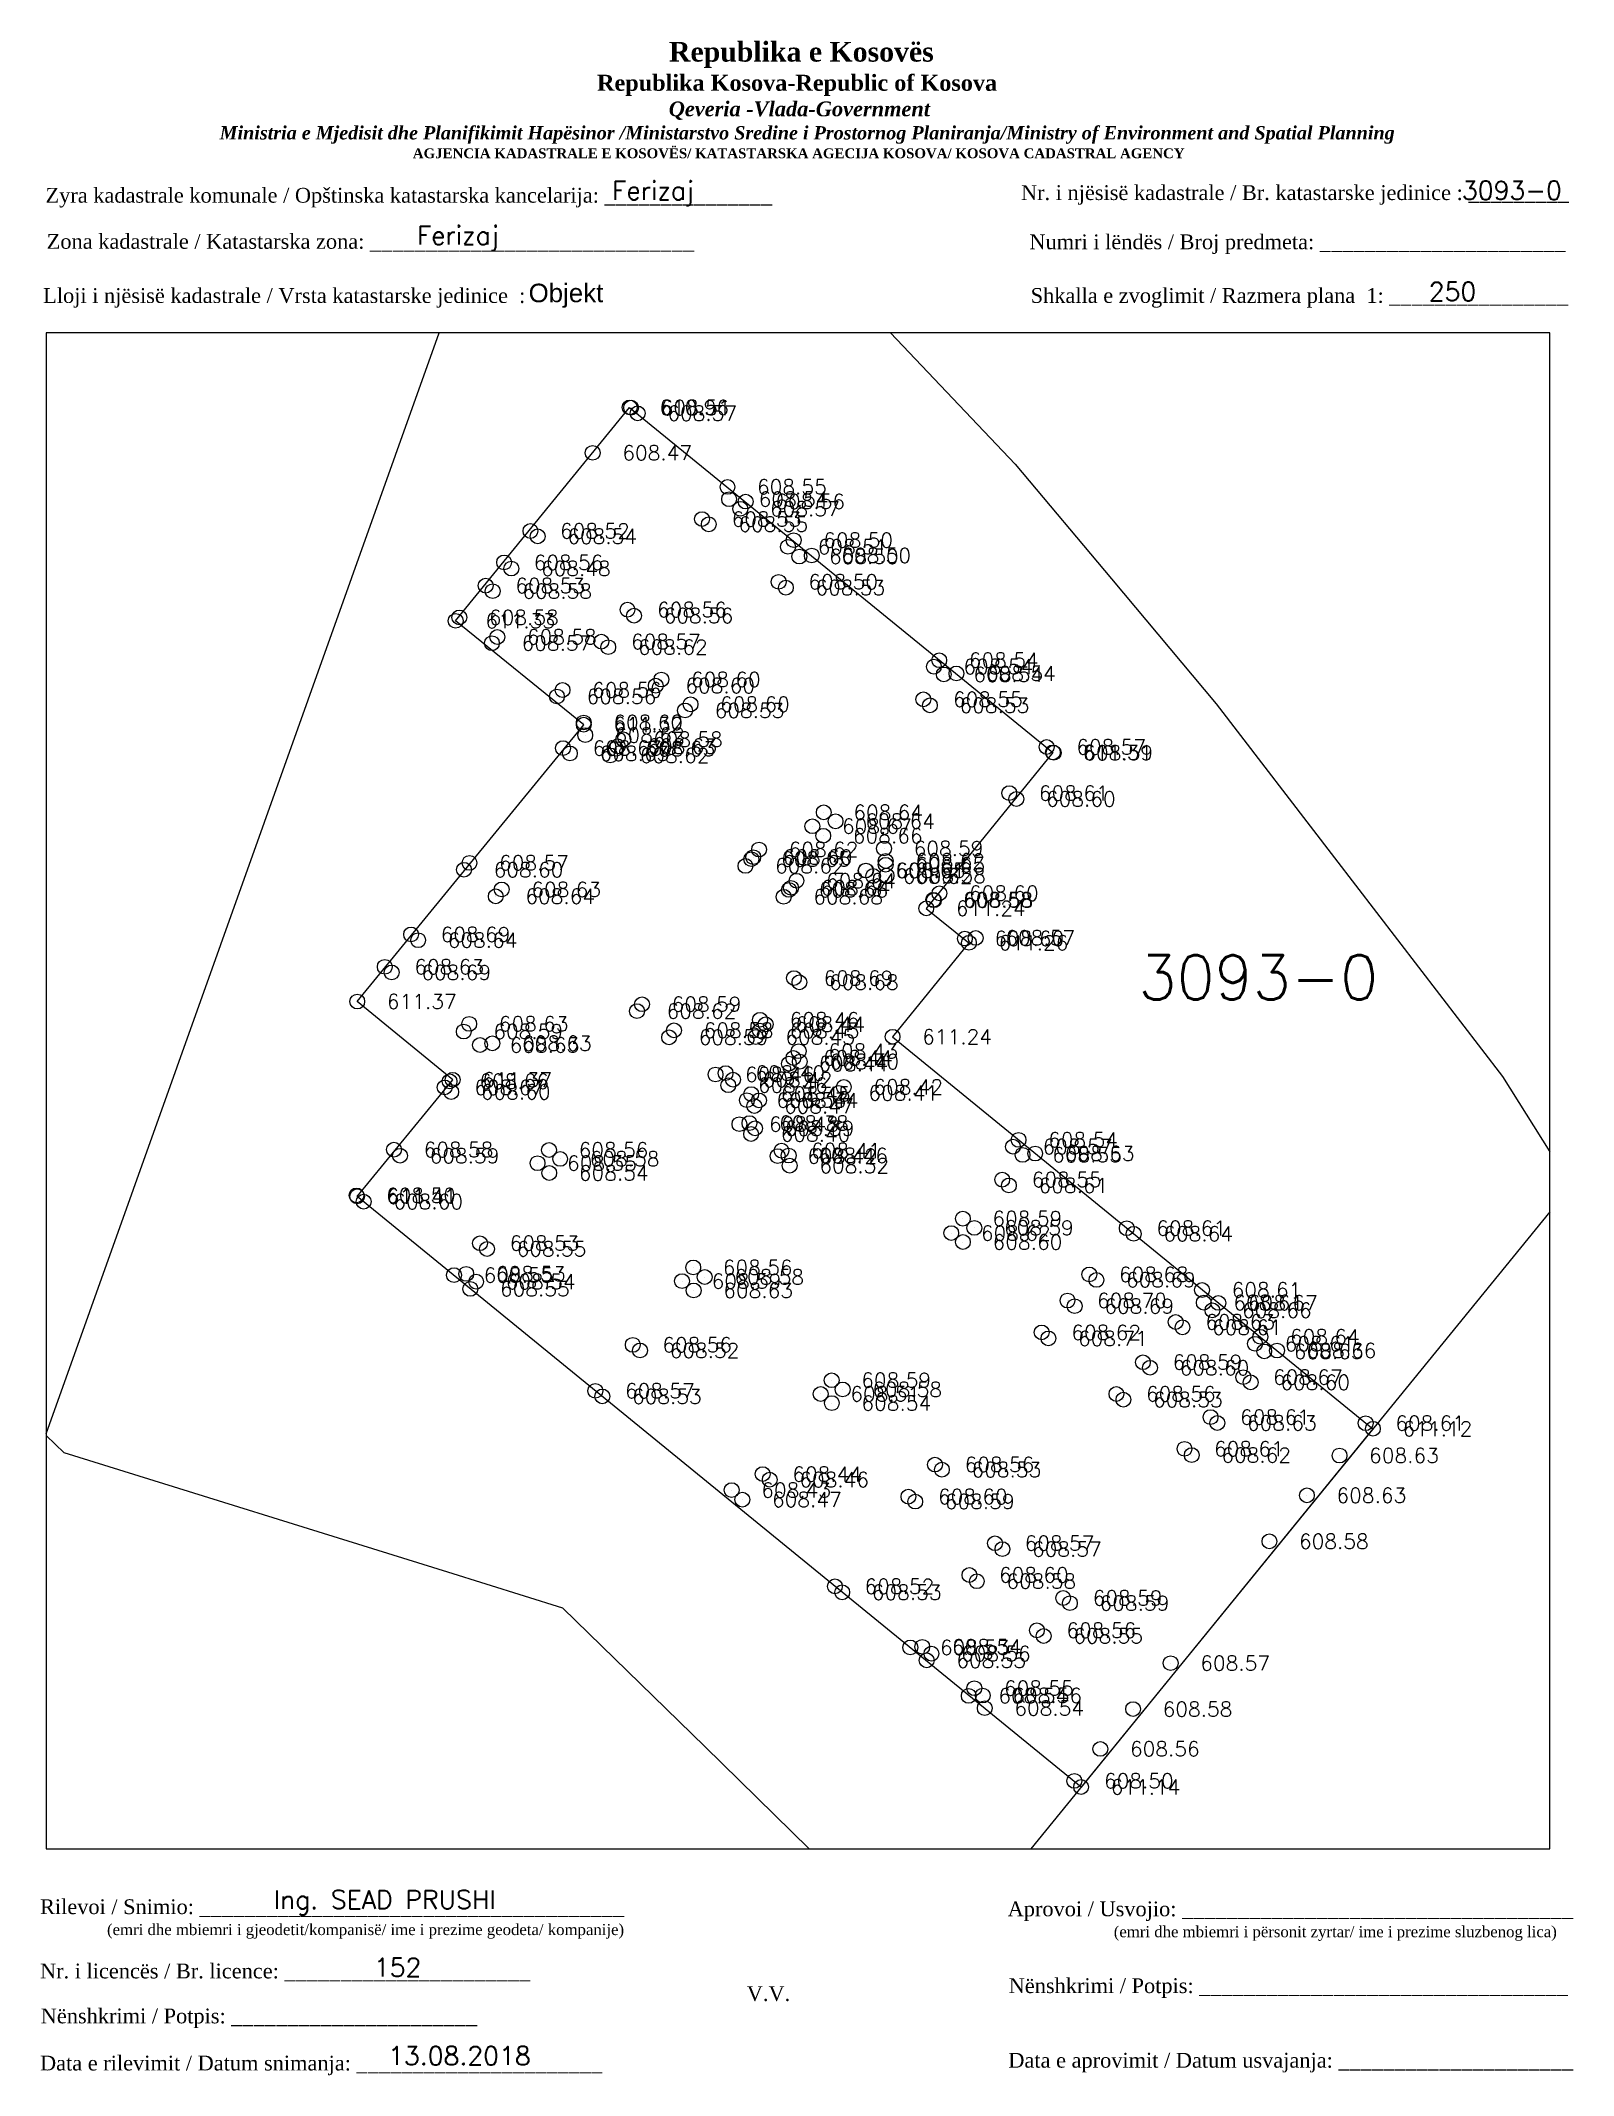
# Paper-space layout 'Layout1' of a CAD drawing. Header units: metres, sheet in millimetres. Extents: x 1 to 208, y 4 to 278.
# The model-space entities are those that its viewports show. They can reach past a viewport. Long polylines and large blocks are cut down to what shows.
import ezdxf

# ---------------------------------------------------------------- set-up
doc = ezdxf.new("R2010")
doc.units = ezdxf.units.M
doc.layers.add('Korniza_txt', color=250, linetype='Continuous')
doc.layers.add('Parcele_baze', color=7, linetype='Continuous')
doc.styles.get("Standard").update_dxf_attribs({"font": 'simplex.shx'})

psp = doc.layouts.get("Layout1")

# ---------------------------------------------------------------- texts
at = {"layer": 'Korniza_txt', "attachment_point": 1}
for s, insert, char_height, width in [('{\\fBook Antiqua|b1|i0|c0|p18;\\H1.333x;\\W9.9595;        \\W1;Republika e Kosovës\\fTimes New Roman|b1|i0|c0|p18;\\P\\fBook Antiqua|b1|i0|c0|p18;\\H0.8125x;\\W9.575;         \\W1;Republika Kosova-Republic of Kosova\\fTimes New Roman|b1|i0|c0|p18;\\P\\fBook Antiqua|b1|i1|c0|p18;\\H0.9233x;\\W9.6517;           \\W1;Qeveria -Vlada-Government \\P\\fTimes New Roman|b1|i1|c0|p18;\\H0.9x;\\W9.5477;   \\W1;Ministria e Mjedisit dhe Planifikimit Hapësinor /Ministarstvo Sredine i Prostornog Planiranja/Ministry of Environment and Spatial Planning\\P\\fBook Antiqua|b1|i0|c0|p18;\\H0.7406x;\\W9.0561;          \\W1;AGJENCIA KADASTRALE E KOSOVËS/ KATASTARSKA AGECIJA KOSOVA/ KOSOVA CADASTRAL AGENCY}', (5.98, 278.31), 2, 191.8237), ('{\\fTimes New Roman|b0|i0|c0|p18; Zyra kadastrale komunale / Opštinska katastarska kancelarija: _______________}', (1.15, 258.58), 2, 114.6874), ('Ferizaj', (78.51, 259.47), 2.5, 29.4868), ('{\\fTimes New Roman|b0|i0|c0|p18;Nr. i njësisë kadastrale / Br. katastarske jedinice : _________}', (133.78, 258.94), 2, 98.5379), ('3093-0', (193.39, 259.5), 2.5, 29.4868), ('Ferizaj', (52.12, 253.41), 2.5, 38.4326), ('{\\fTimes New Roman|b0|i0|c0|p18; Zona kadastrale / Katastarska zona: _____________________________}', (1.32, 252.35), 2, 87.8278), ('{\\fTimes New Roman|b0|i0|c0|p18; Numri i lëndës / Broj predmeta: ______________________}', (134.16, 252.29), 2, 83.344), ('{\\fTimes New Roman|b0|i0|c0|p18; Lloji i njësisë kadastrale / Vrsta katastarske jedinice  : }', (0.84, 245.03), 2, 108.0893), ('{\\fArial|b0|i0|c0|p34;Objekt}', (67.22, 245.63), 2.5, 29.4868), ('{\\fTimes New Roman|b0|i0|c0|p18; Shkalla e zvoglimit / Razmera plana  1: ________________}', (134.33, 245.04), 2, 98.5379), ('250', (188.9, 245.82), 2.5, 29.4868), ('Ing. SEAD PRUSHI', (32.76, 28.51), 2.5, 41.9482), ('{\\fTimes New Roman|b0|i0|c0|p18; Rilevoi / Snimio: ______________________________________\\P             \\H0.75x;(emri dhe mbiemri i gjeodetit/kompanisë/ ime i prezime geodeta/ kompanije)}', (0.41, 27.3), 2, 87.3883), ('{\\fTimes New Roman|b0|i0|c0|p18; Aprovoi / Usvojio: ___________________________________\\P                    \\H0.75x;(emri dhe mbiemri i përsonit zyrtar/ ime i prezime sluzbenog lica)}', (131.22, 27.01), 2, 83.344), ('152', (46.29, 19.36), 2.5, 29.4868), ('{\\fTimes New Roman|b0|i0|c0|p18; Nr. i licencës / Br. licence: ______________________\\P                                }', (0.41, 18.61), 2, 83.344), ('{\\fTimes New Roman|b0|i0|c0|p18; Nënshkrimi / Potpis: _________________________________\\P                                 }', (131.36, 16.63), 2, 83.344), ('{\\fTimes New Roman|b0|i0|c0|p18;V.V.                                 }', (96.71, 15.56), 2, 9.4297), ('{\\fTimes New Roman|b0|i0|c0|p18; Nënshkrimi / Potpis: ______________________\\P                                 }', (0.51, 12.54), 2, 83.344), ('{\\fTimes New Roman|b0|i0|c0|p18; Data e rilevimit / Datum snimanja: ______________________\\P                                 }', (0.41, 6.17), 2, 83.344), ('13.08.2018', (48.22, 7.41), 2.5, 29.4868), ('{\\fTimes New Roman|b0|i0|c0|p18; Data e aprovimit / Datum usvajanja: _____________________}', (131.31, 6.55), 2, 83.344)]:
    psp.add_mtext(s, dxfattribs=dict(at, insert=insert, char_height=char_height, width=width))

msp = doc.modelspace()

# ---------------------------------------------------------------- texts
msp.add_text('3093-0', height=1.5).set_placement((7512582.363, 4691759.915))

# ---------------------------------------------------------------- blocks, each defined once
blk = doc.blocks.new('*U1', base_point=(7512565.433, 4691779.723, 608.572))
at = {"color": 1, "lineweight": -2}
blk.add_line((7512565.433, 4691779.723, 608.572), (7512565.433, 4691779.723, 608.572), dxfattribs=at)
blk.add_circle((7512565.433, 4691779.723, 608.572), 0.25, dxfattribs=at)
at = {"linetype": 'ByBlock', "insert": (7512566.433, 4691779.723, 608.572), "char_height": 0.5, "attachment_point": 4}
blk.add_mtext('608.57', dxfattribs=at)
blk = doc.blocks.new('*U2', base_point=(7512565.212, 4691779.914, 608.51))
at = {"color": 1, "lineweight": -2}
blk.add_line((7512565.212, 4691779.914, 608.51), (7512565.212, 4691779.914, 608.51), dxfattribs=at)
blk.add_circle((7512565.212, 4691779.914, 608.51), 0.25, dxfattribs=at)
at = {"linetype": 'ByBlock', "insert": (7512566.212, 4691779.914, 608.51), "char_height": 0.5, "attachment_point": 4}
blk.add_mtext('608.51', dxfattribs=at)
blk = doc.blocks.new('*U3', base_point=(7512563.912, 4691778.388, 608.474))
at = {"color": 1, "lineweight": -2}
blk.add_line((7512563.912, 4691778.388, 608.474), (7512563.912, 4691778.388, 608.474), dxfattribs=at)
blk.add_circle((7512563.912, 4691778.388, 608.474), 0.25, dxfattribs=at)
at = {"linetype": 'ByBlock', "insert": (7512564.912, 4691778.388, 608.474), "char_height": 0.5, "attachment_point": 4}
blk.add_mtext('608.47', dxfattribs=at)
blk = doc.blocks.new('*U4', base_point=(7512567.838, 4691775.974, 608.553))
at = {"color": 1, "lineweight": -2}
blk.add_line((7512567.838, 4691775.974, 608.553), (7512567.838, 4691775.974, 608.553), dxfattribs=at)
blk.add_circle((7512567.838, 4691775.974, 608.553), 0.25, dxfattribs=at)
at = {"linetype": 'ByBlock', "insert": (7512568.838, 4691775.974, 608.553), "char_height": 0.5, "attachment_point": 4}
blk.add_mtext('608.55', dxfattribs=at)
blk = doc.blocks.new('*U5', base_point=(7512567.609, 4691776.15, 608.532))
at = {"color": 1, "lineweight": -2}
blk.add_line((7512567.609, 4691776.15, 608.532), (7512567.609, 4691776.15, 608.532), dxfattribs=at)
blk.add_circle((7512567.609, 4691776.15, 608.532), 0.25, dxfattribs=at)
at = {"linetype": 'ByBlock', "insert": (7512568.609, 4691776.15, 608.532), "char_height": 0.5, "attachment_point": 4}
blk.add_mtext('608.53', dxfattribs=at)
blk = doc.blocks.new('*U6', base_point=(7512568.469, 4691777.237, 608.55))
at = {"color": 1, "lineweight": -2}
blk.add_line((7512568.469, 4691777.237, 608.55), (7512568.469, 4691777.237, 608.55), dxfattribs=at)
blk.add_circle((7512568.469, 4691777.237, 608.55), 0.25, dxfattribs=at)
at = {"linetype": 'ByBlock', "insert": (7512569.469, 4691777.237, 608.55), "char_height": 0.5, "attachment_point": 4}
blk.add_mtext('608.55', dxfattribs=at)
blk = doc.blocks.new('*U7', base_point=(7512569.083, 4691776.741, 608.555))
at = {"color": 1, "lineweight": -2}
blk.add_line((7512569.083, 4691776.741, 608.555), (7512569.083, 4691776.741, 608.555), dxfattribs=at)
blk.add_circle((7512569.083, 4691776.741, 608.555), 0.25, dxfattribs=at)
at = {"linetype": 'ByBlock', "insert": (7512570.083, 4691776.741, 608.555), "char_height": 0.5, "attachment_point": 4}
blk.add_mtext('608.56', dxfattribs=at)
blk = doc.blocks.new('*U8', base_point=(7512568.905, 4691776.497, 608.572))
at = {"color": 1, "lineweight": -2}
blk.add_line((7512568.905, 4691776.497, 608.572), (7512568.905, 4691776.497, 608.572), dxfattribs=at)
blk.add_circle((7512568.905, 4691776.497, 608.572), 0.25, dxfattribs=at)
at = {"linetype": 'ByBlock', "insert": (7512569.905, 4691776.497, 608.572), "char_height": 0.5, "attachment_point": 4}
blk.add_mtext('608.57', dxfattribs=at)
blk = doc.blocks.new('*U9', base_point=(7512568.523, 4691776.822, 608.544))
at = {"color": 1, "lineweight": -2}
blk.add_line((7512568.523, 4691776.822, 608.544), (7512568.523, 4691776.822, 608.544), dxfattribs=at)
blk.add_circle((7512568.523, 4691776.822, 608.544), 0.25, dxfattribs=at)
at = {"linetype": 'ByBlock', "insert": (7512569.523, 4691776.822, 608.544), "char_height": 0.5, "attachment_point": 4}
blk.add_mtext('608.54', dxfattribs=at)
blk = doc.blocks.new('*U10', base_point=(7512570.514, 4691775.212, 608.514))
at = {"color": 1, "lineweight": -2}
blk.add_line((7512570.514, 4691775.212, 608.514), (7512570.514, 4691775.212, 608.514), dxfattribs=at)
blk.add_circle((7512570.514, 4691775.212, 608.514), 0.25, dxfattribs=at)
at = {"linetype": 'ByBlock', "insert": (7512571.514, 4691775.212, 608.514), "char_height": 0.5, "attachment_point": 4}
blk.add_mtext('608.51', dxfattribs=at)
blk = doc.blocks.new('*U11', base_point=(7512570.704, 4691775.437, 608.499))
at = {"color": 1, "lineweight": -2}
blk.add_line((7512570.704, 4691775.437, 608.499), (7512570.704, 4691775.437, 608.499), dxfattribs=at)
blk.add_circle((7512570.704, 4691775.437, 608.499), 0.25, dxfattribs=at)
at = {"linetype": 'ByBlock', "insert": (7512571.704, 4691775.437, 608.499), "char_height": 0.5, "attachment_point": 4}
blk.add_mtext('608.50', dxfattribs=at)
blk = doc.blocks.new('*U12', base_point=(7512571.318, 4691774.919, 608.497))
at = {"color": 1, "lineweight": -2}
blk.add_line((7512571.318, 4691774.919, 608.497), (7512571.318, 4691774.919, 608.497), dxfattribs=at)
blk.add_circle((7512571.318, 4691774.919, 608.497), 0.25, dxfattribs=at)
at = {"linetype": 'ByBlock', "insert": (7512572.318, 4691774.919, 608.497), "char_height": 0.5, "attachment_point": 4}
blk.add_mtext('608.50', dxfattribs=at)
blk = doc.blocks.new('*U13', base_point=(7512570.898, 4691774.885, 608.498))
at = {"color": 1, "lineweight": -2}
blk.add_line((7512570.898, 4691774.885, 608.498), (7512570.898, 4691774.885, 608.498), dxfattribs=at)
blk.add_circle((7512570.898, 4691774.885, 608.498), 0.25, dxfattribs=at)
at = {"linetype": 'ByBlock', "insert": (7512571.898, 4691774.885, 608.498), "char_height": 0.5, "attachment_point": 4}
blk.add_mtext('608.50', dxfattribs=at)
blk = doc.blocks.new('*U14', base_point=(7512570.198, 4691774.03, 608.499))
at = {"color": 1, "lineweight": -2}
blk.add_line((7512570.198, 4691774.03, 608.499), (7512570.198, 4691774.03, 608.499), dxfattribs=at)
blk.add_circle((7512570.198, 4691774.03, 608.499), 0.25, dxfattribs=at)
at = {"linetype": 'ByBlock', "insert": (7512571.198, 4691774.03, 608.499), "char_height": 0.5, "attachment_point": 4}
blk.add_mtext('608.50', dxfattribs=at)
blk = doc.blocks.new('*U15', base_point=(7512570.442, 4691773.833, 608.533))
at = {"color": 1, "lineweight": -2}
blk.add_line((7512570.442, 4691773.833, 608.533), (7512570.442, 4691773.833, 608.533), dxfattribs=at)
blk.add_circle((7512570.442, 4691773.833, 608.533), 0.25, dxfattribs=at)
at = {"linetype": 'ByBlock', "insert": (7512571.442, 4691773.833, 608.533), "char_height": 0.5, "attachment_point": 4}
blk.add_mtext('608.53', dxfattribs=at)
blk = doc.blocks.new('*U16', base_point=(7512575.09, 4691770.059, 608.553))
at = {"color": 1, "lineweight": -2}
blk.add_line((7512575.09, 4691770.059, 608.553), (7512575.09, 4691770.059, 608.553), dxfattribs=at)
blk.add_circle((7512575.09, 4691770.059, 608.553), 0.25, dxfattribs=at)
at = {"linetype": 'ByBlock', "insert": (7512576.09, 4691770.059, 608.553), "char_height": 0.5, "attachment_point": 4}
blk.add_mtext('608.55', dxfattribs=at)
blk = doc.blocks.new('*U17', base_point=(7512575.31, 4691769.856, 608.532))
at = {"color": 1, "lineweight": -2}
blk.add_line((7512575.31, 4691769.856, 608.532), (7512575.31, 4691769.856, 608.532), dxfattribs=at)
blk.add_circle((7512575.31, 4691769.856, 608.532), 0.25, dxfattribs=at)
at = {"linetype": 'ByBlock', "insert": (7512576.31, 4691769.856, 608.532), "char_height": 0.5, "attachment_point": 4}
blk.add_mtext('608.53', dxfattribs=at)
blk = doc.blocks.new('*U18', base_point=(7512576.206, 4691770.934, 608.543))
at = {"color": 1, "lineweight": -2}
blk.add_line((7512576.206, 4691770.934, 608.543), (7512576.206, 4691770.934, 608.543), dxfattribs=at)
blk.add_circle((7512576.206, 4691770.934, 608.543), 0.25, dxfattribs=at)
at = {"linetype": 'ByBlock', "insert": (7512577.206, 4691770.934, 608.543), "char_height": 0.5, "attachment_point": 4}
blk.add_mtext('608.54', dxfattribs=at)
blk = doc.blocks.new('*U19', base_point=(7512575.625, 4691771.381, 608.536))
at = {"color": 1, "lineweight": -2}
blk.add_line((7512575.625, 4691771.381, 608.536), (7512575.625, 4691771.381, 608.536), dxfattribs=at)
blk.add_circle((7512575.625, 4691771.381, 608.536), 0.25, dxfattribs=at)
at = {"linetype": 'ByBlock', "insert": (7512576.625, 4691771.381, 608.536), "char_height": 0.5, "attachment_point": 4}
blk.add_mtext('608.54', dxfattribs=at)
blk = doc.blocks.new('*U20', base_point=(7512575.444, 4691771.163, 608.544))
at = {"color": 1, "lineweight": -2}
blk.add_line((7512575.444, 4691771.163, 608.544), (7512575.444, 4691771.163, 608.544), dxfattribs=at)
blk.add_circle((7512575.444, 4691771.163, 608.544), 0.25, dxfattribs=at)
at = {"linetype": 'ByBlock', "insert": (7512576.444, 4691771.163, 608.544), "char_height": 0.5, "attachment_point": 4}
blk.add_mtext('608.54', dxfattribs=at)
blk = doc.blocks.new('*U21', base_point=(7512575.78, 4691770.902, 608.541))
at = {"color": 1, "lineweight": -2}
blk.add_line((7512575.78, 4691770.902, 608.541), (7512575.78, 4691770.902, 608.541), dxfattribs=at)
blk.add_circle((7512575.78, 4691770.902, 608.541), 0.25, dxfattribs=at)
at = {"linetype": 'ByBlock', "insert": (7512576.78, 4691770.902, 608.541), "char_height": 0.5, "attachment_point": 4}
blk.add_mtext('608.54', dxfattribs=at)
blk = doc.blocks.new('*U22', base_point=(7512579.256, 4691768.45, 608.567))
at = {"color": 1, "lineweight": -2}
blk.add_line((7512579.256, 4691768.45, 608.567), (7512579.256, 4691768.45, 608.567), dxfattribs=at)
blk.add_circle((7512579.256, 4691768.45, 608.567), 0.25, dxfattribs=at)
at = {"linetype": 'ByBlock', "insert": (7512580.256, 4691768.45, 608.567), "char_height": 0.5, "attachment_point": 4}
blk.add_mtext('608.57', dxfattribs=at)
blk = doc.blocks.new('*U23', base_point=(7512579.493, 4691768.254, 608.59))
at = {"color": 1, "lineweight": -2}
blk.add_line((7512579.493, 4691768.254, 608.59), (7512579.493, 4691768.254, 608.59), dxfattribs=at)
blk.add_circle((7512579.493, 4691768.254, 608.59), 0.25, dxfattribs=at)
at = {"linetype": 'ByBlock', "insert": (7512580.493, 4691768.254, 608.59), "char_height": 0.5, "attachment_point": 4}
blk.add_mtext('608.59', dxfattribs=at)
blk = doc.blocks.new('*U24', base_point=(7512578.233, 4691766.693, 608.595))
at = {"color": 1, "lineweight": -2}
blk.add_line((7512578.233, 4691766.693, 608.595), (7512578.233, 4691766.693, 608.595), dxfattribs=at)
blk.add_circle((7512578.233, 4691766.693, 608.595), 0.25, dxfattribs=at)
at = {"linetype": 'ByBlock', "insert": (7512579.233, 4691766.693, 608.595), "char_height": 0.5, "attachment_point": 4}
blk.add_mtext('608.60', dxfattribs=at)
blk = doc.blocks.new('*U25', base_point=(7512577.991, 4691766.891, 608.608))
at = {"color": 1, "lineweight": -2}
blk.add_line((7512577.991, 4691766.891, 608.608), (7512577.991, 4691766.891, 608.608), dxfattribs=at)
blk.add_circle((7512577.991, 4691766.891, 608.608), 0.25, dxfattribs=at)
at = {"linetype": 'ByBlock', "insert": (7512578.991, 4691766.891, 608.608), "char_height": 0.5, "attachment_point": 4}
blk.add_mtext('608.61', dxfattribs=at)
blk = doc.blocks.new('*U26', base_point=(7512572.121, 4691765.94, 608.642))
at = {"color": 1, "lineweight": -2}
blk.add_line((7512572.121, 4691765.94, 608.642), (7512572.121, 4691765.94, 608.642), dxfattribs=at)
blk.add_circle((7512572.121, 4691765.94, 608.642), 0.25, dxfattribs=at)
at = {"linetype": 'ByBlock', "insert": (7512573.121, 4691765.94, 608.642), "char_height": 0.5, "attachment_point": 4}
blk.add_mtext('608.64', dxfattribs=at)
blk = doc.blocks.new('*U27', base_point=(7512571.722, 4691766.241, 608.642))
at = {"color": 1, "lineweight": -2}
blk.add_line((7512571.722, 4691766.241, 608.642), (7512571.722, 4691766.241, 608.642), dxfattribs=at)
blk.add_circle((7512571.722, 4691766.241, 608.642), 0.25, dxfattribs=at)
at = {"linetype": 'ByBlock', "insert": (7512572.722, 4691766.241, 608.642), "char_height": 0.5, "attachment_point": 4}
blk.add_mtext('608.64', dxfattribs=at)
blk = doc.blocks.new('*U28', base_point=(7512571.338, 4691765.772, 608.667))
at = {"color": 1, "lineweight": -2}
blk.add_line((7512571.338, 4691765.772, 608.667), (7512571.338, 4691765.772, 608.667), dxfattribs=at)
blk.add_circle((7512571.338, 4691765.772, 608.667), 0.25, dxfattribs=at)
at = {"linetype": 'ByBlock', "insert": (7512572.338, 4691765.772, 608.667), "char_height": 0.5, "attachment_point": 4}
blk.add_mtext('608.67', dxfattribs=at)
blk = doc.blocks.new('*U29', base_point=(7512571.705, 4691765.451, 608.665))
at = {"color": 1, "lineweight": -2}
blk.add_line((7512571.705, 4691765.451, 608.665), (7512571.705, 4691765.451, 608.665), dxfattribs=at)
blk.add_circle((7512571.705, 4691765.451, 608.665), 0.25, dxfattribs=at)
at = {"linetype": 'ByBlock', "insert": (7512572.705, 4691765.451, 608.665), "char_height": 0.5, "attachment_point": 4}
blk.add_mtext('608.66', dxfattribs=at)
blk = doc.blocks.new('*U30', base_point=(7512567.034, 4691769.684, 608.531))
at = {"color": 1, "lineweight": -2}
blk.add_line((7512567.034, 4691769.684, 608.531), (7512567.034, 4691769.684, 608.531), dxfattribs=at)
blk.add_circle((7512567.034, 4691769.684, 608.531), 0.25, dxfattribs=at)
at = {"linetype": 'ByBlock', "insert": (7512568.034, 4691769.684, 608.531), "char_height": 0.5, "attachment_point": 4}
blk.add_mtext('608.53', dxfattribs=at)
blk = doc.blocks.new('*U31', base_point=(7512567.22, 4691769.893, 608.598))
at = {"color": 1, "lineweight": -2}
blk.add_line((7512567.22, 4691769.893, 608.598), (7512567.22, 4691769.893, 608.598), dxfattribs=at)
blk.add_circle((7512567.22, 4691769.893, 608.598), 0.25, dxfattribs=at)
at = {"linetype": 'ByBlock', "insert": (7512568.22, 4691769.893, 608.598), "char_height": 0.5, "attachment_point": 4}
blk.add_mtext('608.60', dxfattribs=at)
blk = doc.blocks.new('*U32', base_point=(7512566.236, 4691770.729, 608.595))
at = {"color": 1, "lineweight": -2}
blk.add_line((7512566.236, 4691770.729, 608.595), (7512566.236, 4691770.729, 608.595), dxfattribs=at)
blk.add_circle((7512566.236, 4691770.729, 608.595), 0.25, dxfattribs=at)
at = {"linetype": 'ByBlock', "insert": (7512567.236, 4691770.729, 608.595), "char_height": 0.5, "attachment_point": 4}
blk.add_mtext('608.60', dxfattribs=at)
blk = doc.blocks.new('*U33', base_point=(7512566.045, 4691770.521, 608.596))
at = {"color": 1, "lineweight": -2}
blk.add_line((7512566.045, 4691770.521, 608.596), (7512566.045, 4691770.521, 608.596), dxfattribs=at)
blk.add_circle((7512566.045, 4691770.521, 608.596), 0.25, dxfattribs=at)
at = {"linetype": 'ByBlock', "insert": (7512567.045, 4691770.521, 608.596), "char_height": 0.5, "attachment_point": 4}
blk.add_mtext('608.60', dxfattribs=at)
blk = doc.blocks.new('*U34', base_point=(7512564.44, 4691771.822, 608.618))
at = {"color": 1, "lineweight": -2}
blk.add_line((7512564.44, 4691771.822, 608.618), (7512564.44, 4691771.822, 608.618), dxfattribs=at)
blk.add_circle((7512564.44, 4691771.822, 608.618), 0.25, dxfattribs=at)
at = {"linetype": 'ByBlock', "insert": (7512565.44, 4691771.822, 608.618), "char_height": 0.5, "attachment_point": 4}
blk.add_mtext('608.62', dxfattribs=at)
blk = doc.blocks.new('*U35', base_point=(7512565.311, 4691772.886, 608.562))
at = {"color": 1, "lineweight": -2}
blk.add_line((7512565.311, 4691772.886, 608.562), (7512565.311, 4691772.886, 608.562), dxfattribs=at)
blk.add_circle((7512565.311, 4691772.886, 608.562), 0.25, dxfattribs=at)
at = {"linetype": 'ByBlock', "insert": (7512566.311, 4691772.886, 608.562), "char_height": 0.5, "attachment_point": 4}
blk.add_mtext('608.56', dxfattribs=at)
blk = doc.blocks.new('*U36', base_point=(7512565.09, 4691773.088, 608.563))
at = {"color": 1, "lineweight": -2}
blk.add_line((7512565.09, 4691773.088, 608.563), (7512565.09, 4691773.088, 608.563), dxfattribs=at)
blk.add_circle((7512565.09, 4691773.088, 608.563), 0.25, dxfattribs=at)
at = {"linetype": 'ByBlock', "insert": (7512566.09, 4691773.088, 608.563), "char_height": 0.5, "attachment_point": 4}
blk.add_mtext('608.56', dxfattribs=at)
blk = doc.blocks.new('*U37', base_point=(7512564.206, 4691772.009, 608.57))
at = {"color": 1, "lineweight": -2}
blk.add_line((7512564.206, 4691772.009, 608.57), (7512564.206, 4691772.009, 608.57), dxfattribs=at)
blk.add_circle((7512564.206, 4691772.009, 608.57), 0.25, dxfattribs=at)
at = {"linetype": 'ByBlock', "insert": (7512565.206, 4691772.009, 608.57), "char_height": 0.5, "attachment_point": 4}
blk.add_mtext('608.57', dxfattribs=at)
blk = doc.blocks.new('*U38', base_point=(7512561.164, 4691774.478, 608.483))
at = {"color": 1, "lineweight": -2}
blk.add_line((7512561.164, 4691774.478, 608.483), (7512561.164, 4691774.478, 608.483), dxfattribs=at)
blk.add_circle((7512561.164, 4691774.478, 608.483), 0.25, dxfattribs=at)
at = {"linetype": 'ByBlock', "insert": (7512562.164, 4691774.478, 608.483), "char_height": 0.5, "attachment_point": 4}
blk.add_mtext('608.48', dxfattribs=at)
blk = doc.blocks.new('*U39', base_point=(7512562.056, 4691775.566, 608.537))
at = {"color": 1, "lineweight": -2}
blk.add_line((7512562.056, 4691775.566, 608.537), (7512562.056, 4691775.566, 608.537), dxfattribs=at)
blk.add_circle((7512562.056, 4691775.566, 608.537), 0.25, dxfattribs=at)
at = {"linetype": 'ByBlock', "insert": (7512563.056, 4691775.566, 608.537), "char_height": 0.5, "attachment_point": 4}
blk.add_mtext('608.54', dxfattribs=at)
blk = doc.blocks.new('*U40', base_point=(7512561.811, 4691775.748, 608.515))
at = {"color": 1, "lineweight": -2}
blk.add_line((7512561.811, 4691775.748, 608.515), (7512561.811, 4691775.748, 608.515), dxfattribs=at)
blk.add_circle((7512561.811, 4691775.748, 608.515), 0.25, dxfattribs=at)
at = {"linetype": 'ByBlock', "insert": (7512562.811, 4691775.748, 608.515), "char_height": 0.5, "attachment_point": 4}
blk.add_mtext('608.52', dxfattribs=at)
blk = doc.blocks.new('*U41', base_point=(7512560.92, 4691774.685, 608.565))
at = {"color": 1, "lineweight": -2}
blk.add_line((7512560.92, 4691774.685, 608.565), (7512560.92, 4691774.685, 608.565), dxfattribs=at)
blk.add_circle((7512560.92, 4691774.685, 608.565), 0.25, dxfattribs=at)
at = {"linetype": 'ByBlock', "insert": (7512561.92, 4691774.685, 608.565), "char_height": 0.5, "attachment_point": 4}
blk.add_mtext('608.56', dxfattribs=at)
blk = doc.blocks.new('*U42', base_point=(7512560.535, 4691773.714, 608.575))
at = {"color": 1, "lineweight": -2}
blk.add_line((7512560.535, 4691773.714, 608.575), (7512560.535, 4691773.714, 608.575), dxfattribs=at)
blk.add_circle((7512560.535, 4691773.714, 608.575), 0.25, dxfattribs=at)
at = {"linetype": 'ByBlock', "insert": (7512561.535, 4691773.714, 608.575), "char_height": 0.5, "attachment_point": 4}
blk.add_mtext('608.58', dxfattribs=at)
blk = doc.blocks.new('*U43', base_point=(7512560.296, 4691773.901, 608.532))
at = {"color": 1, "lineweight": -2}
blk.add_line((7512560.296, 4691773.901, 608.532), (7512560.296, 4691773.901, 608.532), dxfattribs=at)
blk.add_circle((7512560.296, 4691773.901, 608.532), 0.25, dxfattribs=at)
at = {"linetype": 'ByBlock', "insert": (7512561.296, 4691773.901, 608.532), "char_height": 0.5, "attachment_point": 4}
blk.add_mtext('608.53', dxfattribs=at)
blk = doc.blocks.new('*U44', base_point=(7512559.405, 4691772.828, 608.579))
at = {"color": 1, "lineweight": -2}
blk.add_line((7512559.405, 4691772.828, 608.579), (7512559.405, 4691772.828, 608.579), dxfattribs=at)
blk.add_circle((7512559.405, 4691772.828, 608.579), 0.25, dxfattribs=at)
at = {"linetype": 'ByBlock', "insert": (7512560.405, 4691772.828, 608.579), "char_height": 0.5, "attachment_point": 4}
blk.add_mtext('608.58', dxfattribs=at)
blk = doc.blocks.new('*U45', base_point=(7512560.508, 4691771.956, 608.571))
at = {"color": 1, "lineweight": -2}
blk.add_line((7512560.508, 4691771.956, 608.571), (7512560.508, 4691771.956, 608.571), dxfattribs=at)
blk.add_circle((7512560.508, 4691771.956, 608.571), 0.25, dxfattribs=at)
at = {"linetype": 'ByBlock', "insert": (7512561.508, 4691771.956, 608.571), "char_height": 0.5, "attachment_point": 4}
blk.add_mtext('608.57', dxfattribs=at)
blk = doc.blocks.new('*U46', base_point=(7512560.689, 4691772.167, 608.58))
at = {"color": 1, "lineweight": -2}
blk.add_line((7512560.689, 4691772.167, 608.58), (7512560.689, 4691772.167, 608.58), dxfattribs=at)
blk.add_circle((7512560.689, 4691772.167, 608.58), 0.25, dxfattribs=at)
at = {"linetype": 'ByBlock', "insert": (7512561.689, 4691772.167, 608.58), "char_height": 0.5, "attachment_point": 4}
blk.add_mtext('608.58', dxfattribs=at)
blk = doc.blocks.new('*U47', base_point=(7512562.705, 4691770.156, 608.559))
at = {"color": 1, "lineweight": -2}
blk.add_line((7512562.705, 4691770.156, 608.559), (7512562.705, 4691770.156, 608.559), dxfattribs=at)
blk.add_circle((7512562.705, 4691770.156, 608.559), 0.25, dxfattribs=at)
at = {"linetype": 'ByBlock', "insert": (7512563.705, 4691770.156, 608.559), "char_height": 0.5, "attachment_point": 4}
blk.add_mtext('608.56', dxfattribs=at)
blk = doc.blocks.new('*U48', base_point=(7512562.894, 4691770.374, 608.557))
at = {"color": 1, "lineweight": -2}
blk.add_line((7512562.894, 4691770.374, 608.557), (7512562.894, 4691770.374, 608.557), dxfattribs=at)
blk.add_circle((7512562.894, 4691770.374, 608.557), 0.25, dxfattribs=at)
at = {"linetype": 'ByBlock', "insert": (7512563.894, 4691770.374, 608.557), "char_height": 0.5, "attachment_point": 4}
blk.add_mtext('608.56', dxfattribs=at)
blk = doc.blocks.new('*U49', base_point=(7512564.95, 4691768.707, 608.578))
at = {"color": 1, "lineweight": -2}
blk.add_line((7512564.95, 4691768.707, 608.578), (7512564.95, 4691768.707, 608.578), dxfattribs=at)
blk.add_circle((7512564.95, 4691768.707, 608.578), 0.25, dxfattribs=at)
at = {"linetype": 'ByBlock', "insert": (7512565.95, 4691768.707, 608.578), "char_height": 0.5, "attachment_point": 4}
blk.add_mtext('608.58', dxfattribs=at)
blk = doc.blocks.new('*U50', base_point=(7512564.758, 4691768.473, 608.634))
at = {"color": 1, "lineweight": -2}
blk.add_line((7512564.758, 4691768.473, 608.634), (7512564.758, 4691768.473, 608.634), dxfattribs=at)
blk.add_circle((7512564.758, 4691768.473, 608.634), 0.25, dxfattribs=at)
at = {"linetype": 'ByBlock', "insert": (7512565.758, 4691768.473, 608.634), "char_height": 0.5, "attachment_point": 4}
blk.add_mtext('608.63', dxfattribs=at)
blk = doc.blocks.new('*U51', base_point=(7512569.339, 4691764.728, 608.595))
at = {"color": 1, "lineweight": -2}
blk.add_line((7512569.339, 4691764.728, 608.595), (7512569.339, 4691764.728, 608.595), dxfattribs=at)
blk.add_circle((7512569.339, 4691764.728, 608.595), 0.25, dxfattribs=at)
at = {"linetype": 'ByBlock', "insert": (7512570.339, 4691764.728, 608.595), "char_height": 0.5, "attachment_point": 4}
blk.add_mtext('608.60', dxfattribs=at)
blk = doc.blocks.new('*U52', base_point=(7512569.537, 4691764.986, 608.618))
at = {"color": 1, "lineweight": -2}
blk.add_line((7512569.537, 4691764.986, 608.618), (7512569.537, 4691764.986, 608.618), dxfattribs=at)
blk.add_circle((7512569.537, 4691764.986, 608.618), 0.25, dxfattribs=at)
at = {"linetype": 'ByBlock', "insert": (7512570.537, 4691764.986, 608.618), "char_height": 0.5, "attachment_point": 4}
blk.add_mtext('608.62', dxfattribs=at)
blk = doc.blocks.new('*U53', base_point=(7512570.802, 4691763.931, 608.641))
at = {"color": 1, "lineweight": -2}
blk.add_line((7512570.802, 4691763.931, 608.641), (7512570.802, 4691763.931, 608.641), dxfattribs=at)
blk.add_circle((7512570.802, 4691763.931, 608.641), 0.25, dxfattribs=at)
at = {"linetype": 'ByBlock', "insert": (7512571.802, 4691763.931, 608.641), "char_height": 0.5, "attachment_point": 4}
blk.add_mtext('608.64', dxfattribs=at)
blk = doc.blocks.new('*U54', base_point=(7512570.615, 4691763.692, 608.638))
at = {"color": 1, "lineweight": -2}
blk.add_line((7512570.615, 4691763.692, 608.638), (7512570.615, 4691763.692, 608.638), dxfattribs=at)
blk.add_circle((7512570.615, 4691763.692, 608.638), 0.25, dxfattribs=at)
at = {"linetype": 'ByBlock', "insert": (7512571.615, 4691763.692, 608.638), "char_height": 0.5, "attachment_point": 4}
blk.add_mtext('608.64', dxfattribs=at)
blk = doc.blocks.new('*U55', base_point=(7512573.393, 4691764.09, 608.625))
at = {"color": 1, "lineweight": -2}
blk.add_line((7512573.393, 4691764.09, 608.625), (7512573.393, 4691764.09, 608.625), dxfattribs=at)
blk.add_circle((7512573.393, 4691764.09, 608.625), 0.25, dxfattribs=at)
at = {"linetype": 'ByBlock', "insert": (7512574.393, 4691764.09, 608.625), "char_height": 0.5, "attachment_point": 4}
blk.add_mtext('608.62', dxfattribs=at)
blk = doc.blocks.new('*U56', base_point=(7512573.135, 4691764.275, 608.611))
at = {"color": 1, "lineweight": -2}
blk.add_line((7512573.135, 4691764.275, 608.611), (7512573.135, 4691764.275, 608.611), dxfattribs=at)
blk.add_circle((7512573.135, 4691764.275, 608.611), 0.25, dxfattribs=at)
at = {"linetype": 'ByBlock', "insert": (7512574.135, 4691764.275, 608.611), "char_height": 0.5, "attachment_point": 4}
blk.add_mtext('608.61', dxfattribs=at)
blk = doc.blocks.new('*U57', base_point=(7512573.759, 4691765.022, 608.589))
at = {"color": 1, "lineweight": -2}
blk.add_line((7512573.759, 4691765.022, 608.589), (7512573.759, 4691765.022, 608.589), dxfattribs=at)
blk.add_circle((7512573.759, 4691765.022, 608.589), 0.25, dxfattribs=at)
at = {"linetype": 'ByBlock', "insert": (7512574.759, 4691765.022, 608.589), "char_height": 0.5, "attachment_point": 4}
blk.add_mtext('608.59', dxfattribs=at)
blk = doc.blocks.new('*U58', base_point=(7512573.152, 4691764.277, 608.654))
at = {"color": 1, "lineweight": -2}
blk.add_line((7512573.152, 4691764.277, 608.654), (7512573.152, 4691764.277, 608.654), dxfattribs=at)
blk.add_circle((7512573.152, 4691764.277, 608.654), 0.25, dxfattribs=at)
at = {"linetype": 'ByBlock', "insert": (7512574.152, 4691764.277, 608.654), "char_height": 0.5, "attachment_point": 4}
blk.add_mtext('608.65', dxfattribs=at)
blk = doc.blocks.new('*U59', base_point=(7512575.631, 4691763.508, 608.595))
at = {"color": 1, "lineweight": -2}
blk.add_line((7512575.631, 4691763.508, 608.595), (7512575.631, 4691763.508, 608.595), dxfattribs=at)
blk.add_circle((7512575.631, 4691763.508, 608.595), 0.25, dxfattribs=at)
at = {"linetype": 'ByBlock', "insert": (7512576.631, 4691763.508, 608.595), "char_height": 0.5, "attachment_point": 4}
blk.add_mtext('608.60', dxfattribs=at)
blk = doc.blocks.new('*U60', base_point=(7512575.444, 4691763.272, 608.58))
at = {"color": 1, "lineweight": -2}
blk.add_line((7512575.444, 4691763.272, 608.58), (7512575.444, 4691763.272, 608.58), dxfattribs=at)
blk.add_circle((7512575.444, 4691763.272, 608.58), 0.25, dxfattribs=at)
at = {"linetype": 'ByBlock', "insert": (7512576.444, 4691763.272, 608.58), "char_height": 0.5, "attachment_point": 4}
blk.add_mtext('608.58', dxfattribs=at)
blk = doc.blocks.new('*U61', base_point=(7512575.422, 4691763.288, 608.579))
at = {"color": 1, "lineweight": -2}
blk.add_line((7512575.422, 4691763.288, 608.579), (7512575.422, 4691763.288, 608.579), dxfattribs=at)
blk.add_circle((7512575.422, 4691763.288, 608.579), 0.25, dxfattribs=at)
at = {"linetype": 'ByBlock', "insert": (7512576.422, 4691763.288, 608.579), "char_height": 0.5, "attachment_point": 4}
blk.add_mtext('608.58', dxfattribs=at)
blk = doc.blocks.new('*U62', base_point=(7512573.815, 4691764.596, 608.624))
at = {"color": 1, "lineweight": -2}
blk.add_line((7512573.815, 4691764.596, 608.624), (7512573.815, 4691764.596, 608.624), dxfattribs=at)
blk.add_circle((7512573.815, 4691764.596, 608.624), 0.25, dxfattribs=at)
at = {"linetype": 'ByBlock', "insert": (7512574.815, 4691764.596, 608.624), "char_height": 0.5, "attachment_point": 4}
blk.add_mtext('608.62', dxfattribs=at)
blk = doc.blocks.new('*U63', base_point=(7512570.366, 4691763.389, 608.68))
at = {"color": 1, "lineweight": -2}
blk.add_line((7512570.366, 4691763.389, 608.68), (7512570.366, 4691763.389, 608.68), dxfattribs=at)
blk.add_circle((7512570.366, 4691763.389, 608.68), 0.25, dxfattribs=at)
at = {"linetype": 'ByBlock', "insert": (7512571.366, 4691763.389, 608.68), "char_height": 0.5, "attachment_point": 4}
blk.add_mtext('608.68', dxfattribs=at)
blk = doc.blocks.new('*U64', base_point=(7512569.077, 4691764.432, 608.617))
at = {"color": 1, "lineweight": -2}
blk.add_line((7512569.077, 4691764.432, 608.617), (7512569.077, 4691764.432, 608.617), dxfattribs=at)
blk.add_circle((7512569.077, 4691764.432, 608.617), 0.25, dxfattribs=at)
at = {"linetype": 'ByBlock', "insert": (7512570.077, 4691764.432, 608.617), "char_height": 0.5, "attachment_point": 4}
blk.add_mtext('608.62', dxfattribs=at)
blk = doc.blocks.new('*U65', base_point=(7512569.273, 4691764.66, 608.65))
at = {"color": 1, "lineweight": -2}
blk.add_line((7512569.273, 4691764.66, 608.65), (7512569.273, 4691764.66, 608.65), dxfattribs=at)
blk.add_circle((7512569.273, 4691764.66, 608.65), 0.25, dxfattribs=at)
at = {"linetype": 'ByBlock', "insert": (7512570.273, 4691764.66, 608.65), "char_height": 0.5, "attachment_point": 4}
blk.add_mtext('608.65', dxfattribs=at)
blk = doc.blocks.new('*U66', base_point=(7512570.546, 4691763.622, 608.664))
at = {"color": 1, "lineweight": -2}
blk.add_line((7512570.546, 4691763.622, 608.664), (7512570.546, 4691763.622, 608.664), dxfattribs=at)
blk.add_circle((7512570.546, 4691763.622, 608.664), 0.25, dxfattribs=at)
at = {"linetype": 'ByBlock', "insert": (7512571.546, 4691763.622, 608.664), "char_height": 0.5, "attachment_point": 4}
blk.add_mtext('608.66', dxfattribs=at)
blk = doc.blocks.new('*U67', base_point=(7512564.503, 4691768.163, 608.619))
at = {"color": 1, "lineweight": -2}
blk.add_line((7512564.503, 4691768.163, 608.619), (7512564.503, 4691768.163, 608.619), dxfattribs=at)
blk.add_circle((7512564.503, 4691768.163, 608.619), 0.25, dxfattribs=at)
at = {"linetype": 'ByBlock', "insert": (7512565.503, 4691768.163, 608.619), "char_height": 0.5, "attachment_point": 4}
blk.add_mtext('608.62', dxfattribs=at)
blk = doc.blocks.new('*U68', base_point=(7512564.696, 4691768.388, 608.626))
at = {"color": 1, "lineweight": -2}
blk.add_line((7512564.696, 4691768.388, 608.626), (7512564.696, 4691768.388, 608.626), dxfattribs=at)
blk.add_circle((7512564.696, 4691768.388, 608.626), 0.25, dxfattribs=at)
at = {"linetype": 'ByBlock', "insert": (7512565.696, 4691768.388, 608.626), "char_height": 0.5, "attachment_point": 4}
blk.add_mtext('608.63', dxfattribs=at)
blk = doc.blocks.new('*U69', base_point=(7512563.662, 4691768.85, 608.619))
at = {"color": 1, "lineweight": -2}
blk.add_line((7512563.662, 4691768.85, 608.619), (7512563.662, 4691768.85, 608.619), dxfattribs=at)
blk.add_circle((7512563.662, 4691768.85, 608.619), 0.25, dxfattribs=at)
at = {"linetype": 'ByBlock', "insert": (7512564.662, 4691768.85, 608.619), "char_height": 0.5, "attachment_point": 4}
blk.add_mtext('608.62', dxfattribs=at)
blk = doc.blocks.new('*U70', base_point=(7512563.144, 4691768.232, 608.633))
at = {"color": 1, "lineweight": -2}
blk.add_line((7512563.144, 4691768.232, 608.633), (7512563.144, 4691768.232, 608.633), dxfattribs=at)
blk.add_circle((7512563.144, 4691768.232, 608.633), 0.25, dxfattribs=at)
at = {"linetype": 'ByBlock', "insert": (7512564.144, 4691768.232, 608.633), "char_height": 0.5, "attachment_point": 4}
blk.add_mtext('608.63', dxfattribs=at)
blk = doc.blocks.new('*U71', base_point=(7512562.912, 4691768.411, 608.629))
at = {"color": 1, "lineweight": -2}
blk.add_line((7512562.912, 4691768.411, 608.629), (7512562.912, 4691768.411, 608.629), dxfattribs=at)
blk.add_circle((7512562.912, 4691768.411, 608.629), 0.25, dxfattribs=at)
at = {"linetype": 'ByBlock', "insert": (7512563.912, 4691768.411, 608.629), "char_height": 0.5, "attachment_point": 4}
blk.add_mtext('608.63', dxfattribs=at)
blk = doc.blocks.new('*U72', base_point=(7512563.611, 4691769.277, 608.604))
at = {"color": 1, "lineweight": -2}
blk.add_line((7512563.611, 4691769.277, 608.604), (7512563.611, 4691769.277, 608.604), dxfattribs=at)
blk.add_circle((7512563.611, 4691769.277, 608.604), 0.25, dxfattribs=at)
at = {"linetype": 'ByBlock', "insert": (7512564.611, 4691769.277, 608.604), "char_height": 0.5, "attachment_point": 4}
blk.add_mtext('608.60', dxfattribs=at)
blk = doc.blocks.new('*U73', base_point=(7512559.75, 4691764.534, 608.567))
at = {"color": 1, "lineweight": -2}
blk.add_line((7512559.75, 4691764.534, 608.567), (7512559.75, 4691764.534, 608.567), dxfattribs=at)
blk.add_circle((7512559.75, 4691764.534, 608.567), 0.25, dxfattribs=at)
at = {"linetype": 'ByBlock', "insert": (7512560.75, 4691764.534, 608.567), "char_height": 0.5, "attachment_point": 4}
blk.add_mtext('608.57', dxfattribs=at)
blk = doc.blocks.new('*U74', base_point=(7512560.837, 4691763.637, 608.627))
at = {"color": 1, "lineweight": -2}
blk.add_line((7512560.837, 4691763.637, 608.627), (7512560.837, 4691763.637, 608.627), dxfattribs=at)
blk.add_circle((7512560.837, 4691763.637, 608.627), 0.25, dxfattribs=at)
at = {"linetype": 'ByBlock', "insert": (7512561.837, 4691763.637, 608.627), "char_height": 0.5, "attachment_point": 4}
blk.add_mtext('608.63', dxfattribs=at)
blk = doc.blocks.new('*U75', base_point=(7512560.637, 4691763.404, 608.635))
at = {"color": 1, "lineweight": -2}
blk.add_line((7512560.637, 4691763.404, 608.635), (7512560.637, 4691763.404, 608.635), dxfattribs=at)
blk.add_circle((7512560.637, 4691763.404, 608.635), 0.25, dxfattribs=at)
at = {"linetype": 'ByBlock', "insert": (7512561.637, 4691763.404, 608.635), "char_height": 0.5, "attachment_point": 4}
blk.add_mtext('608.64', dxfattribs=at)
blk = doc.blocks.new('*U76', base_point=(7512559.564, 4691764.302, 608.599))
at = {"color": 1, "lineweight": -2}
blk.add_line((7512559.564, 4691764.302, 608.599), (7512559.564, 4691764.302, 608.599), dxfattribs=at)
blk.add_circle((7512559.564, 4691764.302, 608.599), 0.25, dxfattribs=at)
at = {"linetype": 'ByBlock', "insert": (7512560.564, 4691764.302, 608.599), "char_height": 0.5, "attachment_point": 4}
blk.add_mtext('608.60', dxfattribs=at)
blk = doc.blocks.new('*U77', base_point=(7512557.776, 4691762.117, 608.691))
at = {"color": 1, "lineweight": -2}
blk.add_line((7512557.776, 4691762.117, 608.691), (7512557.776, 4691762.117, 608.691), dxfattribs=at)
blk.add_circle((7512557.776, 4691762.117, 608.691), 0.25, dxfattribs=at)
at = {"linetype": 'ByBlock', "insert": (7512558.776, 4691762.117, 608.691), "char_height": 0.5, "attachment_point": 4}
blk.add_mtext('608.69', dxfattribs=at)
blk = doc.blocks.new('*U78', base_point=(7512558.015, 4691761.922, 608.639))
at = {"color": 1, "lineweight": -2}
blk.add_line((7512558.015, 4691761.922, 608.639), (7512558.015, 4691761.922, 608.639), dxfattribs=at)
blk.add_circle((7512558.015, 4691761.922, 608.639), 0.25, dxfattribs=at)
at = {"linetype": 'ByBlock', "insert": (7512559.015, 4691761.922, 608.639), "char_height": 0.5, "attachment_point": 4}
blk.add_mtext('608.64', dxfattribs=at)
blk = doc.blocks.new('*U79', base_point=(7512557.12, 4691760.833, 608.686))
at = {"color": 1, "lineweight": -2}
blk.add_line((7512557.12, 4691760.833, 608.686), (7512557.12, 4691760.833, 608.686), dxfattribs=at)
blk.add_circle((7512557.12, 4691760.833, 608.686), 0.25, dxfattribs=at)
at = {"linetype": 'ByBlock', "insert": (7512558.12, 4691760.833, 608.686), "char_height": 0.5, "attachment_point": 4}
blk.add_mtext('608.69', dxfattribs=at)
blk = doc.blocks.new('*U80', base_point=(7512556.888, 4691761.023, 608.627))
at = {"color": 1, "lineweight": -2}
blk.add_line((7512556.888, 4691761.023, 608.627), (7512556.888, 4691761.023, 608.627), dxfattribs=at)
blk.add_circle((7512556.888, 4691761.023, 608.627), 0.25, dxfattribs=at)
at = {"linetype": 'ByBlock', "insert": (7512557.888, 4691761.023, 608.627), "char_height": 0.5, "attachment_point": 4}
blk.add_mtext('608.63', dxfattribs=at)
blk = doc.blocks.new('*U81', base_point=(7512559.077, 4691757.153, 608.66))
at = {"color": 1, "lineweight": -2}
blk.add_line((7512559.077, 4691757.153, 608.66), (7512559.077, 4691757.153, 608.66), dxfattribs=at)
blk.add_circle((7512559.077, 4691757.153, 608.66), 0.25, dxfattribs=at)
at = {"linetype": 'ByBlock', "insert": (7512560.077, 4691757.153, 608.66), "char_height": 0.5, "attachment_point": 4}
blk.add_mtext('608.66', dxfattribs=at)
blk = doc.blocks.new('*U82', base_point=(7512558.909, 4691756.949, 608.673))
at = {"color": 1, "lineweight": -2}
blk.add_line((7512558.909, 4691756.949, 608.673), (7512558.909, 4691756.949, 608.673), dxfattribs=at)
blk.add_circle((7512558.909, 4691756.949, 608.673), 0.25, dxfattribs=at)
at = {"linetype": 'ByBlock', "insert": (7512559.909, 4691756.949, 608.673), "char_height": 0.5, "attachment_point": 4}
blk.add_mtext('608.67', dxfattribs=at)
blk = doc.blocks.new('*U83', base_point=(7512559.132, 4691756.795, 608.596))
at = {"color": 1, "lineweight": -2}
blk.add_line((7512559.132, 4691756.795, 608.596), (7512559.132, 4691756.795, 608.596), dxfattribs=at)
blk.add_circle((7512559.132, 4691756.795, 608.596), 0.25, dxfattribs=at)
at = {"linetype": 'ByBlock', "insert": (7512560.132, 4691756.795, 608.596), "char_height": 0.5, "attachment_point": 4}
blk.add_mtext('608.60', dxfattribs=at)
blk = doc.blocks.new('*U84', base_point=(7512560.522, 4691758.437, 608.628))
at = {"color": 1, "lineweight": -2}
blk.add_line((7512560.522, 4691758.437, 608.628), (7512560.522, 4691758.437, 608.628), dxfattribs=at)
blk.add_circle((7512560.522, 4691758.437, 608.628), 0.25, dxfattribs=at)
at = {"linetype": 'ByBlock', "insert": (7512561.522, 4691758.437, 608.628), "char_height": 0.5, "attachment_point": 4}
blk.add_mtext('608.63', dxfattribs=at)
blk = doc.blocks.new('*U85', base_point=(7512559.74, 4691759.095, 608.628))
at = {"color": 1, "lineweight": -2}
blk.add_line((7512559.74, 4691759.095, 608.628), (7512559.74, 4691759.095, 608.628), dxfattribs=at)
blk.add_circle((7512559.74, 4691759.095, 608.628), 0.25, dxfattribs=at)
at = {"linetype": 'ByBlock', "insert": (7512560.74, 4691759.095, 608.628), "char_height": 0.5, "attachment_point": 4}
blk.add_mtext('608.63', dxfattribs=at)
blk = doc.blocks.new('*U86', base_point=(7512559.557, 4691758.836, 608.587))
at = {"color": 1, "lineweight": -2}
blk.add_line((7512559.557, 4691758.836, 608.587), (7512559.557, 4691758.836, 608.587), dxfattribs=at)
blk.add_circle((7512559.557, 4691758.836, 608.587), 0.25, dxfattribs=at)
at = {"linetype": 'ByBlock', "insert": (7512560.557, 4691758.836, 608.587), "char_height": 0.5, "attachment_point": 4}
blk.add_mtext('608.59', dxfattribs=at)
blk = doc.blocks.new('*U87', base_point=(7512560.106, 4691758.38, 608.634))
at = {"color": 1, "lineweight": -2}
blk.add_line((7512560.106, 4691758.38, 608.634), (7512560.106, 4691758.38, 608.634), dxfattribs=at)
blk.add_circle((7512560.106, 4691758.38, 608.634), 0.25, dxfattribs=at)
at = {"linetype": 'ByBlock', "insert": (7512561.106, 4691758.38, 608.634), "char_height": 0.5, "attachment_point": 4}
blk.add_mtext('608.63', dxfattribs=at)
blk = doc.blocks.new('*U88', base_point=(7512557.198, 4691754.846, 608.578))
at = {"color": 1, "lineweight": -2}
blk.add_line((7512557.198, 4691754.846, 608.578), (7512557.198, 4691754.846, 608.578), dxfattribs=at)
blk.add_circle((7512557.198, 4691754.846, 608.578), 0.25, dxfattribs=at)
at = {"linetype": 'ByBlock', "insert": (7512558.198, 4691754.846, 608.578), "char_height": 0.5, "attachment_point": 4}
blk.add_mtext('608.58', dxfattribs=at)
blk = doc.blocks.new('*U89', base_point=(7512557.402, 4691754.64, 608.587))
at = {"color": 1, "lineweight": -2}
blk.add_line((7512557.402, 4691754.64, 608.587), (7512557.402, 4691754.64, 608.587), dxfattribs=at)
blk.add_circle((7512557.402, 4691754.64, 608.587), 0.25, dxfattribs=at)
at = {"linetype": 'ByBlock', "insert": (7512558.402, 4691754.64, 608.587), "char_height": 0.5, "attachment_point": 4}
blk.add_mtext('608.59', dxfattribs=at)
blk = doc.blocks.new('*U90', base_point=(7512556.173, 4691753.089, 608.597))
at = {"color": 1, "lineweight": -2}
blk.add_line((7512556.173, 4691753.089, 608.597), (7512556.173, 4691753.089, 608.597), dxfattribs=at)
blk.add_circle((7512556.173, 4691753.089, 608.597), 0.25, dxfattribs=at)
at = {"linetype": 'ByBlock', "insert": (7512557.173, 4691753.089, 608.597), "char_height": 0.5, "attachment_point": 4}
blk.add_mtext('608.60', dxfattribs=at)
blk = doc.blocks.new('*U91', base_point=(7512555.931, 4691753.3, 608.497))
at = {"color": 1, "lineweight": -2}
blk.add_line((7512555.931, 4691753.3, 608.497), (7512555.931, 4691753.3, 608.497), dxfattribs=at)
blk.add_circle((7512555.931, 4691753.3, 608.497), 0.25, dxfattribs=at)
at = {"linetype": 'ByBlock', "insert": (7512556.931, 4691753.3, 608.497), "char_height": 0.5, "attachment_point": 4}
blk.add_mtext('608.50', dxfattribs=at)
blk = doc.blocks.new('*U92', base_point=(7512565.409, 4691759.526, 608.623))
at = {"color": 1, "lineweight": -2}
blk.add_line((7512565.409, 4691759.526, 608.623), (7512565.409, 4691759.526, 608.623), dxfattribs=at)
blk.add_circle((7512565.409, 4691759.526, 608.623), 0.25, dxfattribs=at)
at = {"linetype": 'ByBlock', "insert": (7512566.409, 4691759.526, 608.623), "char_height": 0.5, "attachment_point": 4}
blk.add_mtext('608.62', dxfattribs=at)
blk = doc.blocks.new('*U93', base_point=(7512565.58, 4691759.759, 608.593))
at = {"color": 1, "lineweight": -2}
blk.add_line((7512565.58, 4691759.759, 608.593), (7512565.58, 4691759.759, 608.593), dxfattribs=at)
blk.add_circle((7512565.58, 4691759.759, 608.593), 0.25, dxfattribs=at)
at = {"linetype": 'ByBlock', "insert": (7512566.58, 4691759.759, 608.593), "char_height": 0.5, "attachment_point": 4}
blk.add_mtext('608.59', dxfattribs=at)
blk = doc.blocks.new('*U94', base_point=(7512566.66, 4691758.877, 608.581))
at = {"color": 1, "lineweight": -2}
blk.add_line((7512566.66, 4691758.877, 608.581), (7512566.66, 4691758.877, 608.581), dxfattribs=at)
blk.add_circle((7512566.66, 4691758.877, 608.581), 0.25, dxfattribs=at)
at = {"linetype": 'ByBlock', "insert": (7512567.66, 4691758.877, 608.581), "char_height": 0.5, "attachment_point": 4}
blk.add_mtext('608.58', dxfattribs=at)
blk = doc.blocks.new('*U95', base_point=(7512566.495, 4691758.64, 608.59))
at = {"color": 1, "lineweight": -2}
blk.add_line((7512566.495, 4691758.64, 608.59), (7512566.495, 4691758.64, 608.59), dxfattribs=at)
blk.add_circle((7512566.495, 4691758.64, 608.59), 0.25, dxfattribs=at)
at = {"linetype": 'ByBlock', "insert": (7512567.495, 4691758.64, 608.59), "char_height": 0.5, "attachment_point": 4}
blk.add_mtext('608.59', dxfattribs=at)
blk = doc.blocks.new('*U96', base_point=(7512562.814, 4691754.533, 608.582))
at = {"color": 1, "lineweight": -2}
blk.add_line((7512562.814, 4691754.533, 608.582), (7512562.814, 4691754.533, 608.582), dxfattribs=at)
blk.add_circle((7512562.814, 4691754.533, 608.582), 0.25, dxfattribs=at)
at = {"linetype": 'ByBlock', "insert": (7512563.814, 4691754.533, 608.582), "char_height": 0.5, "attachment_point": 4}
blk.add_mtext('608.58', dxfattribs=at)
blk = doc.blocks.new('*U97', base_point=(7512562.438, 4691754.834, 608.561))
at = {"color": 1, "lineweight": -2}
blk.add_line((7512562.438, 4691754.834, 608.561), (7512562.438, 4691754.834, 608.561), dxfattribs=at)
blk.add_circle((7512562.438, 4691754.834, 608.561), 0.25, dxfattribs=at)
at = {"linetype": 'ByBlock', "insert": (7512563.438, 4691754.834, 608.561), "char_height": 0.5, "attachment_point": 4}
blk.add_mtext('608.56', dxfattribs=at)
blk = doc.blocks.new('*U98', base_point=(7512562.049, 4691754.389, 608.554))
at = {"color": 1, "lineweight": -2}
blk.add_line((7512562.049, 4691754.389, 608.554), (7512562.049, 4691754.389, 608.554), dxfattribs=at)
blk.add_circle((7512562.049, 4691754.389, 608.554), 0.25, dxfattribs=at)
at = {"linetype": 'ByBlock', "insert": (7512563.049, 4691754.389, 608.554), "char_height": 0.5, "attachment_point": 4}
blk.add_mtext('608.55', dxfattribs=at)
blk = doc.blocks.new('*U99', base_point=(7512562.445, 4691754.058, 608.543))
at = {"color": 1, "lineweight": -2}
blk.add_line((7512562.445, 4691754.058, 608.543), (7512562.445, 4691754.058, 608.543), dxfattribs=at)
blk.add_circle((7512562.445, 4691754.058, 608.543), 0.25, dxfattribs=at)
at = {"linetype": 'ByBlock', "insert": (7512563.445, 4691754.058, 608.543), "char_height": 0.5, "attachment_point": 4}
blk.add_mtext('608.54', dxfattribs=at)
blk = doc.blocks.new('*U100', base_point=(7512560.343, 4691751.491, 608.553))
at = {"color": 1, "lineweight": -2}
blk.add_line((7512560.343, 4691751.491, 608.553), (7512560.343, 4691751.491, 608.553), dxfattribs=at)
blk.add_circle((7512560.343, 4691751.491, 608.553), 0.25, dxfattribs=at)
at = {"linetype": 'ByBlock', "insert": (7512561.343, 4691751.491, 608.553), "char_height": 0.5, "attachment_point": 4}
blk.add_mtext('608.55', dxfattribs=at)
blk = doc.blocks.new('*U101', base_point=(7512560.104, 4691751.684, 608.532))
at = {"color": 1, "lineweight": -2}
blk.add_line((7512560.104, 4691751.684, 608.532), (7512560.104, 4691751.684, 608.532), dxfattribs=at)
blk.add_circle((7512560.104, 4691751.684, 608.532), 0.25, dxfattribs=at)
at = {"linetype": 'ByBlock', "insert": (7512561.104, 4691751.684, 608.532), "char_height": 0.5, "attachment_point": 4}
blk.add_mtext('608.53', dxfattribs=at)
blk = doc.blocks.new('*U102', base_point=(7512559.228, 4691750.607, 608.548))
at = {"color": 1, "lineweight": -2}
blk.add_line((7512559.228, 4691750.607, 608.548), (7512559.228, 4691750.607, 608.548), dxfattribs=at)
blk.add_circle((7512559.228, 4691750.607, 608.548), 0.25, dxfattribs=at)
at = {"linetype": 'ByBlock', "insert": (7512560.228, 4691750.607, 608.548), "char_height": 0.5, "attachment_point": 4}
blk.add_mtext('608.55', dxfattribs=at)
blk = doc.blocks.new('*U103', base_point=(7512559.777, 4691750.142, 608.548))
at = {"color": 1, "lineweight": -2}
blk.add_line((7512559.777, 4691750.142, 608.548), (7512559.777, 4691750.142, 608.548), dxfattribs=at)
blk.add_circle((7512559.777, 4691750.142, 608.548), 0.25, dxfattribs=at)
at = {"linetype": 'ByBlock', "insert": (7512560.777, 4691750.142, 608.548), "char_height": 0.5, "attachment_point": 4}
blk.add_mtext('608.55', dxfattribs=at)
blk = doc.blocks.new('*U104', base_point=(7512559.975, 4691750.386, 608.545))
at = {"color": 1, "lineweight": -2}
blk.add_line((7512559.975, 4691750.386, 608.545), (7512559.975, 4691750.386, 608.545), dxfattribs=at)
blk.add_circle((7512559.975, 4691750.386, 608.545), 0.25, dxfattribs=at)
at = {"linetype": 'ByBlock', "insert": (7512560.975, 4691750.386, 608.545), "char_height": 0.5, "attachment_point": 4}
blk.add_mtext('608.54', dxfattribs=at)
blk = doc.blocks.new('*U105', base_point=(7512559.639, 4691750.65, 608.529))
at = {"color": 1, "lineweight": -2}
blk.add_line((7512559.639, 4691750.65, 608.529), (7512559.639, 4691750.65, 608.529), dxfattribs=at)
blk.add_circle((7512559.639, 4691750.65, 608.529), 0.25, dxfattribs=at)
at = {"linetype": 'ByBlock', "insert": (7512560.639, 4691750.65, 608.529), "char_height": 0.5, "attachment_point": 4}
blk.add_mtext('608.53', dxfattribs=at)
blk = doc.blocks.new('*U106', base_point=(7512565.269, 4691748.251, 608.556))
at = {"color": 1, "lineweight": -2}
blk.add_line((7512565.269, 4691748.251, 608.556), (7512565.269, 4691748.251, 608.556), dxfattribs=at)
blk.add_circle((7512565.269, 4691748.251, 608.556), 0.25, dxfattribs=at)
at = {"linetype": 'ByBlock', "insert": (7512566.269, 4691748.251, 608.556), "char_height": 0.5, "attachment_point": 4}
blk.add_mtext('608.56', dxfattribs=at)
blk = doc.blocks.new('*U107', base_point=(7512565.514, 4691748.062, 608.522))
at = {"color": 1, "lineweight": -2}
blk.add_line((7512565.514, 4691748.062, 608.522), (7512565.514, 4691748.062, 608.522), dxfattribs=at)
blk.add_circle((7512565.514, 4691748.062, 608.522), 0.25, dxfattribs=at)
at = {"linetype": 'ByBlock', "insert": (7512566.514, 4691748.062, 608.522), "char_height": 0.5, "attachment_point": 4}
blk.add_mtext('608.52', dxfattribs=at)
blk = doc.blocks.new('*U108', base_point=(7512564.239, 4691746.509, 608.526))
at = {"color": 1, "lineweight": -2}
blk.add_line((7512564.239, 4691746.509, 608.526), (7512564.239, 4691746.509, 608.526), dxfattribs=at)
blk.add_circle((7512564.239, 4691746.509, 608.526), 0.25, dxfattribs=at)
at = {"linetype": 'ByBlock', "insert": (7512565.239, 4691746.509, 608.526), "char_height": 0.5, "attachment_point": 4}
blk.add_mtext('608.53', dxfattribs=at)
blk = doc.blocks.new('*U109', base_point=(7512564.002, 4691746.698, 608.567))
at = {"color": 1, "lineweight": -2}
blk.add_line((7512564.002, 4691746.698, 608.567), (7512564.002, 4691746.698, 608.567), dxfattribs=at)
blk.add_circle((7512564.002, 4691746.698, 608.567), 0.25, dxfattribs=at)
at = {"linetype": 'ByBlock', "insert": (7512565.002, 4691746.698, 608.567), "char_height": 0.5, "attachment_point": 4}
blk.add_mtext('608.57', dxfattribs=at)
blk = doc.blocks.new('*U110', base_point=(7512567.324, 4691750.089, 608.629))
at = {"color": 1, "lineweight": -2}
blk.add_line((7512567.324, 4691750.089, 608.629), (7512567.324, 4691750.089, 608.629), dxfattribs=at)
blk.add_circle((7512567.324, 4691750.089, 608.629), 0.25, dxfattribs=at)
at = {"linetype": 'ByBlock', "insert": (7512568.324, 4691750.089, 608.629), "char_height": 0.5, "attachment_point": 4}
blk.add_mtext('608.63', dxfattribs=at)
blk = doc.blocks.new('*U111', base_point=(7512566.932, 4691750.405, 608.589))
at = {"color": 1, "lineweight": -2}
blk.add_line((7512566.932, 4691750.405, 608.589), (7512566.932, 4691750.405, 608.589), dxfattribs=at)
blk.add_circle((7512566.932, 4691750.405, 608.589), 0.25, dxfattribs=at)
at = {"linetype": 'ByBlock', "insert": (7512567.932, 4691750.405, 608.589), "char_height": 0.5, "attachment_point": 4}
blk.add_mtext('608.59', dxfattribs=at)
blk = doc.blocks.new('*U112', base_point=(7512567.698, 4691750.543, 608.576))
at = {"color": 1, "lineweight": -2}
blk.add_line((7512567.698, 4691750.543, 608.576), (7512567.698, 4691750.543, 608.576), dxfattribs=at)
blk.add_circle((7512567.698, 4691750.543, 608.576), 0.25, dxfattribs=at)
at = {"linetype": 'ByBlock', "insert": (7512568.698, 4691750.543, 608.576), "char_height": 0.5, "attachment_point": 4}
blk.add_mtext('608.58', dxfattribs=at)
blk = doc.blocks.new('*U113', base_point=(7512567.311, 4691750.866, 608.56))
at = {"color": 1, "lineweight": -2}
blk.add_line((7512567.311, 4691750.866, 608.56), (7512567.311, 4691750.866, 608.56), dxfattribs=at)
blk.add_circle((7512567.311, 4691750.866, 608.56), 0.25, dxfattribs=at)
at = {"linetype": 'ByBlock', "insert": (7512568.311, 4691750.866, 608.56), "char_height": 0.5, "attachment_point": 4}
blk.add_mtext('608.56', dxfattribs=at)
blk = doc.blocks.new('*U114', base_point=(7512578.116, 4691754.945, 608.567))
at = {"color": 1, "lineweight": -2}
blk.add_line((7512578.116, 4691754.945, 608.567), (7512578.116, 4691754.945, 608.567), dxfattribs=at)
blk.add_circle((7512578.116, 4691754.945, 608.567), 0.25, dxfattribs=at)
at = {"linetype": 'ByBlock', "insert": (7512579.116, 4691754.945, 608.567), "char_height": 0.5, "attachment_point": 4}
blk.add_mtext('608.57', dxfattribs=at)
blk = doc.blocks.new('*U115', base_point=(7512578.306, 4691755.176, 608.54))
at = {"color": 1, "lineweight": -2}
blk.add_line((7512578.306, 4691755.176, 608.54), (7512578.306, 4691755.176, 608.54), dxfattribs=at)
blk.add_circle((7512578.306, 4691755.176, 608.54), 0.25, dxfattribs=at)
at = {"linetype": 'ByBlock', "insert": (7512579.306, 4691755.176, 608.54), "char_height": 0.5, "attachment_point": 4}
blk.add_mtext('608.54', dxfattribs=at)
blk = doc.blocks.new('*U116', base_point=(7512578.868, 4691754.715, 608.632))
at = {"color": 1, "lineweight": -2}
blk.add_line((7512578.868, 4691754.715, 608.632), (7512578.868, 4691754.715, 608.632), dxfattribs=at)
blk.add_circle((7512578.868, 4691754.715, 608.632), 0.25, dxfattribs=at)
at = {"linetype": 'ByBlock', "insert": (7512579.868, 4691754.715, 608.632), "char_height": 0.5, "attachment_point": 4}
blk.add_mtext('608.63', dxfattribs=at)
blk = doc.blocks.new('*U117', base_point=(7512577.98, 4691753.636, 608.606))
at = {"color": 1, "lineweight": -2}
blk.add_line((7512577.98, 4691753.636, 608.606), (7512577.98, 4691753.636, 608.606), dxfattribs=at)
blk.add_circle((7512577.98, 4691753.636, 608.606), 0.25, dxfattribs=at)
at = {"linetype": 'ByBlock', "insert": (7512578.98, 4691753.636, 608.606), "char_height": 0.5, "attachment_point": 4}
blk.add_mtext('608.61', dxfattribs=at)
blk = doc.blocks.new('*U118', base_point=(7512577.753, 4691753.834, 608.553))
at = {"color": 1, "lineweight": -2}
blk.add_line((7512577.753, 4691753.834, 608.553), (7512577.753, 4691753.834, 608.553), dxfattribs=at)
blk.add_circle((7512577.753, 4691753.834, 608.553), 0.25, dxfattribs=at)
at = {"linetype": 'ByBlock', "insert": (7512578.753, 4691753.834, 608.553), "char_height": 0.5, "attachment_point": 4}
blk.add_mtext('608.55', dxfattribs=at)
blk = doc.blocks.new('*U119', base_point=(7512578.441, 4691754.669, 608.546))
at = {"color": 1, "lineweight": -2}
blk.add_line((7512578.441, 4691754.669, 608.546), (7512578.441, 4691754.669, 608.546), dxfattribs=at)
blk.add_circle((7512578.441, 4691754.669, 608.546), 0.25, dxfattribs=at)
at = {"linetype": 'ByBlock', "insert": (7512579.441, 4691754.669, 608.546), "char_height": 0.5, "attachment_point": 4}
blk.add_mtext('608.55', dxfattribs=at)
blk = doc.blocks.new('*U120', base_point=(7512576.424, 4691752.516, 608.592))
at = {"color": 1, "lineweight": -2}
blk.add_line((7512576.424, 4691752.516, 608.592), (7512576.424, 4691752.516, 608.592), dxfattribs=at)
blk.add_circle((7512576.424, 4691752.516, 608.592), 0.25, dxfattribs=at)
at = {"linetype": 'ByBlock', "insert": (7512577.424, 4691752.516, 608.592), "char_height": 0.5, "attachment_point": 4}
blk.add_mtext('608.59', dxfattribs=at)
blk = doc.blocks.new('*U121', base_point=(7512576.813, 4691752.203, 608.594))
at = {"color": 1, "lineweight": -2}
blk.add_line((7512576.813, 4691752.203, 608.594), (7512576.813, 4691752.203, 608.594), dxfattribs=at)
blk.add_circle((7512576.813, 4691752.203, 608.594), 0.25, dxfattribs=at)
at = {"linetype": 'ByBlock', "insert": (7512577.813, 4691752.203, 608.594), "char_height": 0.5, "attachment_point": 4}
blk.add_mtext('608.59', dxfattribs=at)
blk = doc.blocks.new('*U122', base_point=(7512576.426, 4691751.724, 608.602))
at = {"color": 1, "lineweight": -2}
blk.add_line((7512576.426, 4691751.724, 608.602), (7512576.426, 4691751.724, 608.602), dxfattribs=at)
blk.add_circle((7512576.426, 4691751.724, 608.602), 0.25, dxfattribs=at)
at = {"linetype": 'ByBlock', "insert": (7512577.426, 4691751.724, 608.602), "char_height": 0.5, "attachment_point": 4}
blk.add_mtext('608.60', dxfattribs=at)
blk = doc.blocks.new('*U123', base_point=(7512576.032, 4691752.028, 608.615))
at = {"color": 1, "lineweight": -2}
blk.add_line((7512576.032, 4691752.028, 608.615), (7512576.032, 4691752.028, 608.615), dxfattribs=at)
blk.add_circle((7512576.032, 4691752.028, 608.615), 0.25, dxfattribs=at)
at = {"linetype": 'ByBlock', "insert": (7512577.032, 4691752.028, 608.615), "char_height": 0.5, "attachment_point": 4}
blk.add_mtext('608.62', dxfattribs=at)
blk = doc.blocks.new('*U124', base_point=(7512571.988, 4691747.056, 608.59))
at = {"color": 1, "lineweight": -2}
blk.add_line((7512571.988, 4691747.056, 608.59), (7512571.988, 4691747.056, 608.59), dxfattribs=at)
blk.add_circle((7512571.988, 4691747.056, 608.59), 0.25, dxfattribs=at)
at = {"linetype": 'ByBlock', "insert": (7512572.988, 4691747.056, 608.59), "char_height": 0.5, "attachment_point": 4}
blk.add_mtext('608.59', dxfattribs=at)
blk = doc.blocks.new('*U125', base_point=(7512572.36, 4691746.744, 608.585))
at = {"color": 1, "lineweight": -2}
blk.add_line((7512572.36, 4691746.744, 608.585), (7512572.36, 4691746.744, 608.585), dxfattribs=at)
blk.add_circle((7512572.36, 4691746.744, 608.585), 0.25, dxfattribs=at)
at = {"linetype": 'ByBlock', "insert": (7512573.36, 4691746.744, 608.585), "char_height": 0.5, "attachment_point": 4}
blk.add_mtext('608.58', dxfattribs=at)
blk = doc.blocks.new('*U126', base_point=(7512571.996, 4691746.283, 608.543))
at = {"color": 1, "lineweight": -2}
blk.add_line((7512571.996, 4691746.283, 608.543), (7512571.996, 4691746.283, 608.543), dxfattribs=at)
blk.add_circle((7512571.996, 4691746.283, 608.543), 0.25, dxfattribs=at)
at = {"linetype": 'ByBlock', "insert": (7512572.996, 4691746.283, 608.543), "char_height": 0.5, "attachment_point": 4}
blk.add_mtext('608.54', dxfattribs=at)
blk = doc.blocks.new('*U127', base_point=(7512571.619, 4691746.592, 608.511))
at = {"color": 1, "lineweight": -2}
blk.add_line((7512571.619, 4691746.592, 608.511), (7512571.619, 4691746.592, 608.511), dxfattribs=at)
blk.add_circle((7512571.619, 4691746.592, 608.511), 0.25, dxfattribs=at)
at = {"linetype": 'ByBlock', "insert": (7512572.619, 4691746.592, 608.511), "char_height": 0.5, "attachment_point": 4}
blk.add_mtext('608.51', dxfattribs=at)
blk = doc.blocks.new('*U128', base_point=(7512569.66, 4691743.885, 608.439))
at = {"color": 1, "lineweight": -2}
blk.add_line((7512569.66, 4691743.885, 608.439), (7512569.66, 4691743.885, 608.439), dxfattribs=at)
blk.add_circle((7512569.66, 4691743.885, 608.439), 0.25, dxfattribs=at)
at = {"linetype": 'ByBlock', "insert": (7512570.66, 4691743.885, 608.439), "char_height": 0.5, "attachment_point": 4}
blk.add_mtext('608.44', dxfattribs=at)
blk = doc.blocks.new('*U129', base_point=(7512569.898, 4691743.696, 608.457))
at = {"color": 1, "lineweight": -2}
blk.add_line((7512569.898, 4691743.696, 608.457), (7512569.898, 4691743.696, 608.457), dxfattribs=at)
blk.add_circle((7512569.898, 4691743.696, 608.457), 0.25, dxfattribs=at)
at = {"linetype": 'ByBlock', "insert": (7512570.898, 4691743.696, 608.457), "char_height": 0.5, "attachment_point": 4}
blk.add_mtext('608.46', dxfattribs=at)
blk = doc.blocks.new('*U130', base_point=(7512569.212, 4691755.742, 608.383))
at = {"color": 1, "lineweight": -2}
blk.add_line((7512569.212, 4691755.742, 608.383), (7512569.212, 4691755.742, 608.383), dxfattribs=at)
blk.add_circle((7512569.212, 4691755.742, 608.383), 0.25, dxfattribs=at)
at = {"linetype": 'ByBlock', "insert": (7512570.212, 4691755.742, 608.383), "char_height": 0.5, "attachment_point": 4}
blk.add_mtext('608.38', dxfattribs=at)
blk = doc.blocks.new('*U131', base_point=(7512569.399, 4691755.565, 608.386))
at = {"color": 1, "lineweight": -2}
blk.add_line((7512569.399, 4691755.565, 608.386), (7512569.399, 4691755.565, 608.386), dxfattribs=at)
blk.add_circle((7512569.399, 4691755.565, 608.386), 0.25, dxfattribs=at)
at = {"linetype": 'ByBlock', "insert": (7512570.399, 4691755.565, 608.386), "char_height": 0.5, "attachment_point": 4}
blk.add_mtext('608.39', dxfattribs=at)
blk = doc.blocks.new('*U132', base_point=(7512569.267, 4691755.374, 608.405))
at = {"color": 1, "lineweight": -2}
blk.add_line((7512569.267, 4691755.374, 608.405), (7512569.267, 4691755.374, 608.405), dxfattribs=at)
blk.add_circle((7512569.267, 4691755.374, 608.405), 0.25, dxfattribs=at)
at = {"linetype": 'ByBlock', "insert": (7512570.267, 4691755.374, 608.405), "char_height": 0.5, "attachment_point": 4}
blk.add_mtext('608.40', dxfattribs=at)
blk = doc.blocks.new('*U133', base_point=(7512568.873, 4691755.707, 608.477))
at = {"color": 1, "lineweight": -2}
blk.add_line((7512568.873, 4691755.707, 608.477), (7512568.873, 4691755.707, 608.477), dxfattribs=at)
blk.add_circle((7512568.873, 4691755.707, 608.477), 0.25, dxfattribs=at)
at = {"linetype": 'ByBlock', "insert": (7512569.873, 4691755.707, 608.477), "char_height": 0.5, "attachment_point": 4}
blk.add_mtext('608.48', dxfattribs=at)
blk = doc.blocks.new('*U134', base_point=(7512569.377, 4691756.322, 608.469))
at = {"color": 1, "lineweight": -2}
blk.add_line((7512569.377, 4691756.322, 608.469), (7512569.377, 4691756.322, 608.469), dxfattribs=at)
blk.add_circle((7512569.377, 4691756.322, 608.469), 0.25, dxfattribs=at)
at = {"linetype": 'ByBlock', "insert": (7512570.377, 4691756.322, 608.469), "char_height": 0.5, "attachment_point": 4}
blk.add_mtext('608.47', dxfattribs=at)
blk = doc.blocks.new('*U135', base_point=(7512569.124, 4691756.518, 608.528))
at = {"color": 1, "lineweight": -2}
blk.add_line((7512569.124, 4691756.518, 608.528), (7512569.124, 4691756.518, 608.528), dxfattribs=at)
blk.add_circle((7512569.124, 4691756.518, 608.528), 0.25, dxfattribs=at)
at = {"linetype": 'ByBlock', "insert": (7512570.124, 4691756.518, 608.528), "char_height": 0.5, "attachment_point": 4}
blk.add_mtext('608.53', dxfattribs=at)
blk = doc.blocks.new('*U136', base_point=(7512569.27, 4691756.724, 608.449))
at = {"color": 1, "lineweight": -2}
blk.add_line((7512569.27, 4691756.724, 608.449), (7512569.27, 4691756.724, 608.449), dxfattribs=at)
blk.add_circle((7512569.27, 4691756.724, 608.449), 0.25, dxfattribs=at)
at = {"linetype": 'ByBlock', "insert": (7512570.27, 4691756.724, 608.449), "char_height": 0.5, "attachment_point": 4}
blk.add_mtext('608.45', dxfattribs=at)
blk = doc.blocks.new('*U137', base_point=(7512569.534, 4691756.509, 608.437))
at = {"color": 1, "lineweight": -2}
blk.add_line((7512569.534, 4691756.509, 608.437), (7512569.534, 4691756.509, 608.437), dxfattribs=at)
blk.add_circle((7512569.534, 4691756.509, 608.437), 0.25, dxfattribs=at)
at = {"linetype": 'ByBlock', "insert": (7512570.534, 4691756.509, 608.437), "char_height": 0.5, "attachment_point": 4}
blk.add_mtext('608.44', dxfattribs=at)
blk = doc.blocks.new('*U138', base_point=(7512570.545, 4691757.751, 608.437))
at = {"color": 1, "lineweight": -2}
blk.add_line((7512570.545, 4691757.751, 608.437), (7512570.545, 4691757.751, 608.437), dxfattribs=at)
blk.add_circle((7512570.545, 4691757.751, 608.437), 0.25, dxfattribs=at)
at = {"linetype": 'ByBlock', "insert": (7512571.545, 4691757.751, 608.437), "char_height": 0.5, "attachment_point": 4}
blk.add_mtext('608.44', dxfattribs=at)
blk = doc.blocks.new('*U139', base_point=(7512569.425, 4691758.651, 608.451))
at = {"color": 1, "lineweight": -2}
blk.add_line((7512569.425, 4691758.651, 608.451), (7512569.425, 4691758.651, 608.451), dxfattribs=at)
blk.add_circle((7512569.425, 4691758.651, 608.451), 0.25, dxfattribs=at)
at = {"linetype": 'ByBlock', "insert": (7512570.425, 4691758.651, 608.451), "char_height": 0.5, "attachment_point": 4}
blk.add_mtext('608.45', dxfattribs=at)
blk = doc.blocks.new('*U140', base_point=(7512568.405, 4691757.431, 608.397))
at = {"color": 1, "lineweight": -2}
blk.add_line((7512568.405, 4691757.431, 608.397), (7512568.405, 4691757.431, 608.397), dxfattribs=at)
blk.add_circle((7512568.405, 4691757.431, 608.397), 0.25, dxfattribs=at)
at = {"linetype": 'ByBlock', "insert": (7512569.405, 4691757.431, 608.397), "char_height": 0.5, "attachment_point": 4}
blk.add_mtext('608.40', dxfattribs=at)
blk = doc.blocks.new('*U141', base_point=(7512568.657, 4691757.212, 608.415))
at = {"color": 1, "lineweight": -2}
blk.add_line((7512568.657, 4691757.212, 608.415), (7512568.657, 4691757.212, 608.415), dxfattribs=at)
blk.add_circle((7512568.657, 4691757.212, 608.415), 0.25, dxfattribs=at)
at = {"linetype": 'ByBlock', "insert": (7512569.657, 4691757.212, 608.415), "char_height": 0.5, "attachment_point": 4}
blk.add_mtext('608.42', dxfattribs=at)
blk = doc.blocks.new('*U142', base_point=(7512568.495, 4691757.022, 608.459))
at = {"color": 1, "lineweight": -2}
blk.add_line((7512568.495, 4691757.022, 608.459), (7512568.495, 4691757.022, 608.459), dxfattribs=at)
blk.add_circle((7512568.495, 4691757.022, 608.459), 0.25, dxfattribs=at)
at = {"linetype": 'ByBlock', "insert": (7512569.495, 4691757.022, 608.459), "char_height": 0.5, "attachment_point": 4}
blk.add_mtext('608.46', dxfattribs=at)
blk = doc.blocks.new('*U143', base_point=(7512568.065, 4691757.385, 608.455))
at = {"color": 1, "lineweight": -2}
blk.add_line((7512568.065, 4691757.385, 608.455), (7512568.065, 4691757.385, 608.455), dxfattribs=at)
blk.add_circle((7512568.065, 4691757.385, 608.455), 0.25, dxfattribs=at)
at = {"linetype": 'ByBlock', "insert": (7512569.065, 4691757.385, 608.455), "char_height": 0.5, "attachment_point": 4}
blk.add_mtext('608.46', dxfattribs=at)
blk = doc.blocks.new('*U144', base_point=(7512569.57, 4691759.233, 608.46))
at = {"color": 1, "lineweight": -2}
blk.add_line((7512569.57, 4691759.233, 608.46), (7512569.57, 4691759.233, 608.46), dxfattribs=at)
blk.add_circle((7512569.57, 4691759.233, 608.46), 0.25, dxfattribs=at)
at = {"linetype": 'ByBlock', "insert": (7512570.57, 4691759.233, 608.46), "char_height": 0.5, "attachment_point": 4}
blk.add_mtext('608.46', dxfattribs=at)
blk = doc.blocks.new('*U145', base_point=(7512569.76, 4691759.08, 608.445))
at = {"color": 1, "lineweight": -2}
blk.add_line((7512569.76, 4691759.08, 608.445), (7512569.76, 4691759.08, 608.445), dxfattribs=at)
blk.add_circle((7512569.76, 4691759.08, 608.445), 0.25, dxfattribs=at)
at = {"linetype": 'ByBlock', "insert": (7512570.76, 4691759.08, 608.445), "char_height": 0.5, "attachment_point": 4}
blk.add_mtext('608.44', dxfattribs=at)
blk = doc.blocks.new('*U146', base_point=(7512569.569, 4691758.864, 608.449))
at = {"color": 1, "lineweight": -2}
blk.add_line((7512569.569, 4691758.864, 608.449), (7512569.569, 4691758.864, 608.449), dxfattribs=at)
blk.add_circle((7512569.569, 4691758.864, 608.449), 0.25, dxfattribs=at)
at = {"linetype": 'ByBlock', "insert": (7512570.569, 4691758.864, 608.449), "char_height": 0.5, "attachment_point": 4}
blk.add_mtext('608.45', dxfattribs=at)
blk = doc.blocks.new('*U147', base_point=(7512570.697, 4691757.942, 608.437))
at = {"color": 1, "lineweight": -2}
blk.add_line((7512570.697, 4691757.942, 608.437), (7512570.697, 4691757.942, 608.437), dxfattribs=at)
blk.add_circle((7512570.697, 4691757.942, 608.437), 0.25, dxfattribs=at)
at = {"linetype": 'ByBlock', "insert": (7512571.697, 4691757.942, 608.437), "char_height": 0.5, "attachment_point": 4}
blk.add_mtext('608.44', dxfattribs=at)
blk = doc.blocks.new('*U148', base_point=(7512570.873, 4691758.172, 608.432))
at = {"color": 1, "lineweight": -2}
blk.add_line((7512570.873, 4691758.172, 608.432), (7512570.873, 4691758.172, 608.432), dxfattribs=at)
blk.add_circle((7512570.873, 4691758.172, 608.432), 0.25, dxfattribs=at)
at = {"linetype": 'ByBlock', "insert": (7512571.873, 4691758.172, 608.432), "char_height": 0.5, "attachment_point": 4}
blk.add_mtext('608.43', dxfattribs=at)
blk = doc.blocks.new('*U149', base_point=(7512572.401, 4691756.962, 608.415))
at = {"color": 1, "lineweight": -2}
blk.add_line((7512572.401, 4691756.962, 608.415), (7512572.401, 4691756.962, 608.415), dxfattribs=at)
blk.add_circle((7512572.401, 4691756.962, 608.415), 0.25, dxfattribs=at)
at = {"linetype": 'ByBlock', "insert": (7512573.401, 4691756.962, 608.415), "char_height": 0.5, "attachment_point": 4}
blk.add_mtext('608.42', dxfattribs=at)
blk = doc.blocks.new('*U150', base_point=(7512570.913, 4691757.819, 608.402))
at = {"color": 1, "lineweight": -2}
blk.add_line((7512570.913, 4691757.819, 608.402), (7512570.913, 4691757.819, 608.402), dxfattribs=at)
blk.add_circle((7512570.913, 4691757.819, 608.402), 0.25, dxfattribs=at)
at = {"linetype": 'ByBlock', "insert": (7512571.913, 4691757.819, 608.402), "char_height": 0.5, "attachment_point": 4}
blk.add_mtext('608.40', dxfattribs=at)
blk = doc.blocks.new('*U151', base_point=(7512572.233, 4691756.761, 608.406))
at = {"color": 1, "lineweight": -2}
blk.add_line((7512572.233, 4691756.761, 608.406), (7512572.233, 4691756.761, 608.406), dxfattribs=at)
blk.add_circle((7512572.233, 4691756.761, 608.406), 0.25, dxfattribs=at)
at = {"linetype": 'ByBlock', "insert": (7512573.233, 4691756.761, 608.406), "char_height": 0.5, "attachment_point": 4}
blk.add_mtext('608.41', dxfattribs=at)
blk = doc.blocks.new('*U152', base_point=(7512570.535, 4691754.647, 608.461))
at = {"color": 1, "lineweight": -2}
blk.add_line((7512570.535, 4691754.647, 608.461), (7512570.535, 4691754.647, 608.461), dxfattribs=at)
blk.add_circle((7512570.535, 4691754.647, 608.461), 0.25, dxfattribs=at)
at = {"linetype": 'ByBlock', "insert": (7512571.535, 4691754.647, 608.461), "char_height": 0.5, "attachment_point": 4}
blk.add_mtext('608.46', dxfattribs=at)
blk = doc.blocks.new('*U153', base_point=(7512570.295, 4691754.812, 608.408))
at = {"color": 1, "lineweight": -2}
blk.add_line((7512570.295, 4691754.812, 608.408), (7512570.295, 4691754.812, 608.408), dxfattribs=at)
blk.add_circle((7512570.295, 4691754.812, 608.408), 0.25, dxfattribs=at)
at = {"linetype": 'ByBlock', "insert": (7512571.295, 4691754.812, 608.408), "char_height": 0.5, "attachment_point": 4}
blk.add_mtext('608.41', dxfattribs=at)
blk = doc.blocks.new('*U154', base_point=(7512570.163, 4691754.627, 608.417))
at = {"color": 1, "lineweight": -2}
blk.add_line((7512570.163, 4691754.627, 608.417), (7512570.163, 4691754.627, 608.417), dxfattribs=at)
blk.add_circle((7512570.163, 4691754.627, 608.417), 0.25, dxfattribs=at)
at = {"linetype": 'ByBlock', "insert": (7512571.163, 4691754.627, 608.417), "char_height": 0.5, "attachment_point": 4}
blk.add_mtext('608.42', dxfattribs=at)
blk = doc.blocks.new('*U155', base_point=(7512576.492, 4691761.977, 608.603))
at = {"color": 1, "lineweight": -2}
blk.add_line((7512576.492, 4691761.977, 608.603), (7512576.492, 4691761.977, 608.603), dxfattribs=at)
blk.add_circle((7512576.492, 4691761.977, 608.603), 0.25, dxfattribs=at)
at = {"linetype": 'ByBlock', "insert": (7512577.492, 4691761.977, 608.603), "char_height": 0.5, "attachment_point": 4}
blk.add_mtext('608.60', dxfattribs=at)
blk = doc.blocks.new('*U156', base_point=(7512573.844, 4691764.104, 608.575))
at = {"color": 1, "lineweight": -2}
blk.add_line((7512573.844, 4691764.104, 608.575), (7512573.844, 4691764.104, 608.575), dxfattribs=at)
blk.add_circle((7512573.844, 4691764.104, 608.575), 0.25, dxfattribs=at)
at = {"linetype": 'ByBlock', "insert": (7512574.844, 4691764.104, 608.575), "char_height": 0.5, "attachment_point": 4}
blk.add_mtext('608.58', dxfattribs=at)
blk = doc.blocks.new('*U157', base_point=(7512570.9, 4691760.501, 608.676))
at = {"color": 1, "lineweight": -2}
blk.add_line((7512570.9, 4691760.501, 608.676), (7512570.9, 4691760.501, 608.676), dxfattribs=at)
blk.add_circle((7512570.9, 4691760.501, 608.676), 0.25, dxfattribs=at)
at = {"linetype": 'ByBlock', "insert": (7512571.9, 4691760.501, 608.676), "char_height": 0.5, "attachment_point": 4}
blk.add_mtext('608.68', dxfattribs=at)
blk = doc.blocks.new('*U158', base_point=(7512570.714, 4691760.642, 608.692))
at = {"color": 1, "lineweight": -2}
blk.add_line((7512570.714, 4691760.642, 608.692), (7512570.714, 4691760.642, 608.692), dxfattribs=at)
blk.add_circle((7512570.714, 4691760.642, 608.692), 0.25, dxfattribs=at)
at = {"linetype": 'ByBlock', "insert": (7512571.714, 4691760.642, 608.692), "char_height": 0.5, "attachment_point": 4}
blk.add_mtext('608.69', dxfattribs=at)
blk = doc.blocks.new('*U159', base_point=(7512573.814, 4691764.472, 608.646))
at = {"color": 1, "lineweight": -2}
blk.add_line((7512573.814, 4691764.472, 608.646), (7512573.814, 4691764.472, 608.646), dxfattribs=at)
blk.add_circle((7512573.814, 4691764.472, 608.646), 0.25, dxfattribs=at)
at = {"linetype": 'ByBlock', "insert": (7512574.814, 4691764.472, 608.646), "char_height": 0.5, "attachment_point": 4}
blk.add_mtext('608.65', dxfattribs=at)
blk = doc.blocks.new('*U160', base_point=(7512576.858, 4691762, 608.567))
at = {"color": 1, "lineweight": -2}
blk.add_line((7512576.858, 4691762, 608.567), (7512576.858, 4691762, 608.567), dxfattribs=at)
blk.add_circle((7512576.858, 4691762, 608.567), 0.25, dxfattribs=at)
at = {"linetype": 'ByBlock', "insert": (7512577.858, 4691762, 608.567), "char_height": 0.5, "attachment_point": 4}
blk.add_mtext('608.57', dxfattribs=at)
blk = doc.blocks.new('*U161', base_point=(7512570.571, 4691754.306, 608.316))
at = {"color": 1, "lineweight": -2}
blk.add_line((7512570.571, 4691754.306, 608.316), (7512570.571, 4691754.306, 608.316), dxfattribs=at)
blk.add_circle((7512570.571, 4691754.306, 608.316), 0.25, dxfattribs=at)
at = {"linetype": 'ByBlock', "insert": (7512571.571, 4691754.306, 608.316), "char_height": 0.5, "attachment_point": 4}
blk.add_mtext('608.32', dxfattribs=at)
blk = doc.blocks.new('*U162', base_point=(7512568.972, 4691743.023, 608.468))
at = {"color": 1, "lineweight": -2}
blk.add_line((7512568.972, 4691743.023, 608.468), (7512568.972, 4691743.023, 608.468), dxfattribs=at)
blk.add_circle((7512568.972, 4691743.023, 608.468), 0.25, dxfattribs=at)
at = {"linetype": 'ByBlock', "insert": (7512569.972, 4691743.023, 608.468), "char_height": 0.5, "attachment_point": 4}
blk.add_mtext('608.47', dxfattribs=at)
blk = doc.blocks.new('*U163', base_point=(7512568.609, 4691743.344, 608.433))
at = {"color": 1, "lineweight": -2}
blk.add_line((7512568.609, 4691743.344, 608.433), (7512568.609, 4691743.344, 608.433), dxfattribs=at)
blk.add_circle((7512568.609, 4691743.344, 608.433), 0.25, dxfattribs=at)
at = {"linetype": 'ByBlock', "insert": (7512569.609, 4691743.344, 608.433), "char_height": 0.5, "attachment_point": 4}
blk.add_mtext('608.43', dxfattribs=at)
blk = doc.blocks.new('*U164', base_point=(7512582.198, 4691752.003, 608.644))
at = {"color": 1, "lineweight": -2}
blk.add_line((7512582.198, 4691752.003, 608.644), (7512582.198, 4691752.003, 608.644), dxfattribs=at)
blk.add_circle((7512582.198, 4691752.003, 608.644), 0.25, dxfattribs=at)
at = {"linetype": 'ByBlock', "insert": (7512583.198, 4691752.003, 608.644), "char_height": 0.5, "attachment_point": 4}
blk.add_mtext('608.64', dxfattribs=at)
blk = doc.blocks.new('*U165', base_point=(7512581.962, 4691752.193, 608.612))
at = {"color": 1, "lineweight": -2}
blk.add_line((7512581.962, 4691752.193, 608.612), (7512581.962, 4691752.193, 608.612), dxfattribs=at)
blk.add_circle((7512581.962, 4691752.193, 608.612), 0.25, dxfattribs=at)
at = {"linetype": 'ByBlock', "insert": (7512582.962, 4691752.193, 608.612), "char_height": 0.5, "attachment_point": 4}
blk.add_mtext('608.61', dxfattribs=at)
blk = doc.blocks.new('*U166', base_point=(7512580.697, 4691750.63, 608.684))
at = {"color": 1, "lineweight": -2}
blk.add_line((7512580.697, 4691750.63, 608.684), (7512580.697, 4691750.63, 608.684), dxfattribs=at)
blk.add_circle((7512580.697, 4691750.63, 608.684), 0.25, dxfattribs=at)
at = {"linetype": 'ByBlock', "insert": (7512581.697, 4691750.63, 608.684), "char_height": 0.5, "attachment_point": 4}
blk.add_mtext('608.68', dxfattribs=at)
blk = doc.blocks.new('*U167', base_point=(7512580.939, 4691750.445, 608.691))
at = {"color": 1, "lineweight": -2}
blk.add_line((7512580.939, 4691750.445, 608.691), (7512580.939, 4691750.445, 608.691), dxfattribs=at)
blk.add_circle((7512580.939, 4691750.445, 608.691), 0.25, dxfattribs=at)
at = {"linetype": 'ByBlock', "insert": (7512581.939, 4691750.445, 608.691), "char_height": 0.5, "attachment_point": 4}
blk.add_mtext('608.69', dxfattribs=at)
blk = doc.blocks.new('*U168', base_point=(7512580.202, 4691749.558, 608.686))
at = {"color": 1, "lineweight": -2}
blk.add_line((7512580.202, 4691749.558, 608.686), (7512580.202, 4691749.558, 608.686), dxfattribs=at)
blk.add_circle((7512580.202, 4691749.558, 608.686), 0.25, dxfattribs=at)
at = {"linetype": 'ByBlock', "insert": (7512581.202, 4691749.558, 608.686), "char_height": 0.5, "attachment_point": 4}
blk.add_mtext('608.69', dxfattribs=at)
blk = doc.blocks.new('*U169', base_point=(7512579.96, 4691749.749, 608.703))
at = {"color": 1, "lineweight": -2}
blk.add_line((7512579.96, 4691749.749, 608.703), (7512579.96, 4691749.749, 608.703), dxfattribs=at)
blk.add_circle((7512579.96, 4691749.749, 608.703), 0.25, dxfattribs=at)
at = {"linetype": 'ByBlock', "insert": (7512580.96, 4691749.749, 608.703), "char_height": 0.5, "attachment_point": 4}
blk.add_mtext('608.70', dxfattribs=at)
blk = doc.blocks.new('*U170', base_point=(7512579.088, 4691748.671, 608.62))
at = {"color": 1, "lineweight": -2}
blk.add_line((7512579.088, 4691748.671, 608.62), (7512579.088, 4691748.671, 608.62), dxfattribs=at)
blk.add_circle((7512579.088, 4691748.671, 608.62), 0.25, dxfattribs=at)
at = {"linetype": 'ByBlock', "insert": (7512580.088, 4691748.671, 608.62), "char_height": 0.5, "attachment_point": 4}
blk.add_mtext('608.62', dxfattribs=at)
blk = doc.blocks.new('*U171', base_point=(7512579.316, 4691748.469, 608.708))
at = {"color": 1, "lineweight": -2}
blk.add_line((7512579.316, 4691748.469, 608.708), (7512579.316, 4691748.469, 608.708), dxfattribs=at)
blk.add_circle((7512579.316, 4691748.469, 608.708), 0.25, dxfattribs=at)
at = {"linetype": 'ByBlock', "insert": (7512580.316, 4691748.469, 608.708), "char_height": 0.5, "attachment_point": 4}
blk.add_mtext('608.71', dxfattribs=at)
blk = doc.blocks.new('*U172', base_point=(7512584.858, 4691749.416, 608.663))
at = {"color": 1, "lineweight": -2}
blk.add_line((7512584.858, 4691749.416, 608.663), (7512584.858, 4691749.416, 608.663), dxfattribs=at)
blk.add_circle((7512584.858, 4691749.416, 608.663), 0.25, dxfattribs=at)
at = {"linetype": 'ByBlock', "insert": (7512585.858, 4691749.416, 608.663), "char_height": 0.5, "attachment_point": 4}
blk.add_mtext('608.66', dxfattribs=at)
blk = doc.blocks.new('*U173', base_point=(7512585.056, 4691749.668, 608.672))
at = {"color": 1, "lineweight": -2}
blk.add_line((7512585.056, 4691749.668, 608.672), (7512585.056, 4691749.668, 608.672), dxfattribs=at)
blk.add_circle((7512585.056, 4691749.668, 608.672), 0.25, dxfattribs=at)
at = {"linetype": 'ByBlock', "insert": (7512586.056, 4691749.668, 608.672), "char_height": 0.5, "attachment_point": 4}
blk.add_mtext('608.67', dxfattribs=at)
blk = doc.blocks.new('*U174', base_point=(7512584.565, 4691749.677, 608.609))
at = {"color": 1, "lineweight": -2}
blk.add_line((7512584.565, 4691749.677, 608.609), (7512584.565, 4691749.677, 608.609), dxfattribs=at)
blk.add_circle((7512584.565, 4691749.677, 608.609), 0.25, dxfattribs=at)
at = {"linetype": 'ByBlock', "insert": (7512585.565, 4691749.677, 608.609), "char_height": 0.5, "attachment_point": 4}
blk.add_mtext('608.61', dxfattribs=at)
blk = doc.blocks.new('*U175', base_point=(7512584.506, 4691750.106, 608.609))
at = {"color": 1, "lineweight": -2}
blk.add_line((7512584.506, 4691750.106, 608.609), (7512584.506, 4691750.106, 608.609), dxfattribs=at)
blk.add_circle((7512584.506, 4691750.106, 608.609), 0.25, dxfattribs=at)
at = {"linetype": 'ByBlock', "insert": (7512585.506, 4691750.106, 608.609), "char_height": 0.5, "attachment_point": 4}
blk.add_mtext('608.61', dxfattribs=at)
blk = doc.blocks.new('*U176', base_point=(7512583.847, 4691748.842, 608.613))
at = {"color": 1, "lineweight": -2}
blk.add_line((7512583.847, 4691748.842, 608.613), (7512583.847, 4691748.842, 608.613), dxfattribs=at)
blk.add_circle((7512583.847, 4691748.842, 608.613), 0.25, dxfattribs=at)
at = {"linetype": 'ByBlock', "insert": (7512584.847, 4691748.842, 608.613), "char_height": 0.5, "attachment_point": 4}
blk.add_mtext('608.61', dxfattribs=at)
blk = doc.blocks.new('*U177', base_point=(7512583.614, 4691749.024, 608.633))
at = {"color": 1, "lineweight": -2}
blk.add_line((7512583.614, 4691749.024, 608.633), (7512583.614, 4691749.024, 608.633), dxfattribs=at)
blk.add_circle((7512583.614, 4691749.024, 608.633), 0.25, dxfattribs=at)
at = {"linetype": 'ByBlock', "insert": (7512584.614, 4691749.024, 608.633), "char_height": 0.5, "attachment_point": 4}
blk.add_mtext('608.63', dxfattribs=at)
blk = doc.blocks.new('*U178', base_point=(7512582.75, 4691747.478, 608.597))
at = {"color": 1, "lineweight": -2}
blk.add_line((7512582.75, 4691747.478, 608.597), (7512582.75, 4691747.478, 608.597), dxfattribs=at)
blk.add_circle((7512582.75, 4691747.478, 608.597), 0.25, dxfattribs=at)
at = {"linetype": 'ByBlock', "insert": (7512583.75, 4691747.478, 608.597), "char_height": 0.5, "attachment_point": 4}
blk.add_mtext('608.60', dxfattribs=at)
blk = doc.blocks.new('*U179', base_point=(7512582.509, 4691747.664, 608.586))
at = {"color": 1, "lineweight": -2}
blk.add_line((7512582.509, 4691747.664, 608.586), (7512582.509, 4691747.664, 608.586), dxfattribs=at)
blk.add_circle((7512582.509, 4691747.664, 608.586), 0.25, dxfattribs=at)
at = {"linetype": 'ByBlock', "insert": (7512583.509, 4691747.664, 608.586), "char_height": 0.5, "attachment_point": 4}
blk.add_mtext('608.59', dxfattribs=at)
blk = doc.blocks.new('*U180', base_point=(7512581.614, 4691746.592, 608.557))
at = {"color": 1, "lineweight": -2}
blk.add_line((7512581.614, 4691746.592, 608.557), (7512581.614, 4691746.592, 608.557), dxfattribs=at)
blk.add_circle((7512581.614, 4691746.592, 608.557), 0.25, dxfattribs=at)
at = {"linetype": 'ByBlock', "insert": (7512582.614, 4691746.592, 608.557), "char_height": 0.5, "attachment_point": 4}
blk.add_mtext('608.56', dxfattribs=at)
blk = doc.blocks.new('*U181', base_point=(7512581.85, 4691746.4, 608.533))
at = {"color": 1, "lineweight": -2}
blk.add_line((7512581.85, 4691746.4, 608.533), (7512581.85, 4691746.4, 608.533), dxfattribs=at)
blk.add_circle((7512581.85, 4691746.4, 608.533), 0.25, dxfattribs=at)
at = {"linetype": 'ByBlock', "insert": (7512582.85, 4691746.4, 608.533), "char_height": 0.5, "attachment_point": 4}
blk.add_mtext('608.53', dxfattribs=at)
blk = doc.blocks.new('*U182', base_point=(7512586.476, 4691748.523, 608.64))
at = {"color": 1, "lineweight": -2}
blk.add_line((7512586.476, 4691748.523, 608.64), (7512586.476, 4691748.523, 608.64), dxfattribs=at)
blk.add_circle((7512586.476, 4691748.523, 608.64), 0.25, dxfattribs=at)
at = {"linetype": 'ByBlock', "insert": (7512587.476, 4691748.523, 608.64), "char_height": 0.5, "attachment_point": 4}
blk.add_mtext('608.64', dxfattribs=at)
blk = doc.blocks.new('*U183', base_point=(7512586.296, 4691748.288, 608.612))
at = {"color": 1, "lineweight": -2}
blk.add_line((7512586.296, 4691748.288, 608.612), (7512586.296, 4691748.288, 608.612), dxfattribs=at)
blk.add_circle((7512586.296, 4691748.288, 608.612), 0.25, dxfattribs=at)
at = {"linetype": 'ByBlock', "insert": (7512587.296, 4691748.288, 608.612), "char_height": 0.5, "attachment_point": 4}
blk.add_mtext('608.61', dxfattribs=at)
blk = doc.blocks.new('*U184', base_point=(7512587.041, 4691748.059, 608.658))
at = {"color": 1, "lineweight": -2}
blk.add_line((7512587.041, 4691748.059, 608.658), (7512587.041, 4691748.059, 608.658), dxfattribs=at)
blk.add_circle((7512587.041, 4691748.059, 608.658), 0.25, dxfattribs=at)
at = {"linetype": 'ByBlock', "insert": (7512588.041, 4691748.059, 608.658), "char_height": 0.5, "attachment_point": 4}
blk.add_mtext('608.66', dxfattribs=at)
blk = doc.blocks.new('*U185', base_point=(7512586.609, 4691748.029, 608.626))
at = {"color": 1, "lineweight": -2}
blk.add_line((7512586.609, 4691748.029, 608.626), (7512586.609, 4691748.029, 608.626), dxfattribs=at)
blk.add_circle((7512586.609, 4691748.029, 608.626), 0.25, dxfattribs=at)
at = {"linetype": 'ByBlock', "insert": (7512587.609, 4691748.029, 608.626), "char_height": 0.5, "attachment_point": 4}
blk.add_mtext('608.63', dxfattribs=at)
blk = doc.blocks.new('*U186', base_point=(7512585.902, 4691747.16, 608.672))
at = {"color": 1, "lineweight": -2}
blk.add_line((7512585.902, 4691747.16, 608.672), (7512585.902, 4691747.16, 608.672), dxfattribs=at)
blk.add_circle((7512585.902, 4691747.16, 608.672), 0.25, dxfattribs=at)
at = {"linetype": 'ByBlock', "insert": (7512586.902, 4691747.16, 608.672), "char_height": 0.5, "attachment_point": 4}
blk.add_mtext('608.67', dxfattribs=at)
blk = doc.blocks.new('*U187', base_point=(7512586.152, 4691746.984, 608.599))
at = {"color": 1, "lineweight": -2}
blk.add_line((7512586.152, 4691746.984, 608.599), (7512586.152, 4691746.984, 608.599), dxfattribs=at)
blk.add_circle((7512586.152, 4691746.984, 608.599), 0.25, dxfattribs=at)
at = {"linetype": 'ByBlock', "insert": (7512587.152, 4691746.984, 608.599), "char_height": 0.5, "attachment_point": 4}
blk.add_mtext('608.60', dxfattribs=at)
blk = doc.blocks.new('*U188', base_point=(7512584.16, 4691744.525, 608.625))
at = {"color": 1, "lineweight": -2}
blk.add_line((7512584.16, 4691744.525, 608.625), (7512584.16, 4691744.525, 608.625), dxfattribs=at)
blk.add_circle((7512584.16, 4691744.525, 608.625), 0.25, dxfattribs=at)
at = {"linetype": 'ByBlock', "insert": (7512585.16, 4691744.525, 608.625), "char_height": 0.5, "attachment_point": 4}
blk.add_mtext('608.62', dxfattribs=at)
blk = doc.blocks.new('*U189', base_point=(7512583.914, 4691744.738, 608.608))
at = {"color": 1, "lineweight": -2}
blk.add_line((7512583.914, 4691744.738, 608.608), (7512583.914, 4691744.738, 608.608), dxfattribs=at)
blk.add_circle((7512583.914, 4691744.738, 608.608), 0.25, dxfattribs=at)
at = {"linetype": 'ByBlock', "insert": (7512584.914, 4691744.738, 608.608), "char_height": 0.5, "attachment_point": 4}
blk.add_mtext('608.61', dxfattribs=at)
blk = doc.blocks.new('*U190', base_point=(7512585.022, 4691745.612, 608.627))
at = {"color": 1, "lineweight": -2}
blk.add_line((7512585.022, 4691745.612, 608.627), (7512585.022, 4691745.612, 608.627), dxfattribs=at)
blk.add_circle((7512585.022, 4691745.612, 608.627), 0.25, dxfattribs=at)
at = {"linetype": 'ByBlock', "insert": (7512586.022, 4691745.612, 608.627), "char_height": 0.5, "attachment_point": 4}
blk.add_mtext('608.63', dxfattribs=at)
blk = doc.blocks.new('*U191', base_point=(7512584.794, 4691745.809, 608.614))
at = {"color": 1, "lineweight": -2}
blk.add_line((7512584.794, 4691745.809, 608.614), (7512584.794, 4691745.809, 608.614), dxfattribs=at)
blk.add_circle((7512584.794, 4691745.809, 608.614), 0.25, dxfattribs=at)
at = {"linetype": 'ByBlock', "insert": (7512585.794, 4691745.809, 608.614), "char_height": 0.5, "attachment_point": 4}
blk.add_mtext('608.61', dxfattribs=at)
blk = doc.blocks.new('*U192', base_point=(7512590.037, 4691745.605, 608.609))
at = {"color": 1, "lineweight": -2}
blk.add_line((7512590.037, 4691745.605, 608.609), (7512590.037, 4691745.605, 608.609), dxfattribs=at)
blk.add_circle((7512590.037, 4691745.605, 608.609), 0.25, dxfattribs=at)
at = {"linetype": 'ByBlock', "insert": (7512591.037, 4691745.605, 608.609), "char_height": 0.5, "attachment_point": 4}
blk.add_mtext('608.61', dxfattribs=at)
blk = doc.blocks.new('*U193', base_point=(7512580.042, 4691739.524, 608.588))
at = {"color": 1, "lineweight": -2}
blk.add_line((7512580.042, 4691739.524, 608.588), (7512580.042, 4691739.524, 608.588), dxfattribs=at)
blk.add_circle((7512580.042, 4691739.524, 608.588), 0.25, dxfattribs=at)
at = {"linetype": 'ByBlock', "insert": (7512581.042, 4691739.524, 608.588), "char_height": 0.5, "attachment_point": 4}
blk.add_mtext('608.59', dxfattribs=at)
blk = doc.blocks.new('*U194', base_point=(7512579.814, 4691739.698, 608.589))
at = {"color": 1, "lineweight": -2}
blk.add_line((7512579.814, 4691739.698, 608.589), (7512579.814, 4691739.698, 608.589), dxfattribs=at)
blk.add_circle((7512579.814, 4691739.698, 608.589), 0.25, dxfattribs=at)
at = {"linetype": 'ByBlock', "insert": (7512580.814, 4691739.698, 608.589), "char_height": 0.5, "attachment_point": 4}
blk.add_mtext('608.59', dxfattribs=at)
blk = doc.blocks.new('*U195', base_point=(7512578.925, 4691738.607, 608.561))
at = {"color": 1, "lineweight": -2}
blk.add_line((7512578.925, 4691738.607, 608.561), (7512578.925, 4691738.607, 608.561), dxfattribs=at)
blk.add_circle((7512578.925, 4691738.607, 608.561), 0.25, dxfattribs=at)
at = {"linetype": 'ByBlock', "insert": (7512579.925, 4691738.607, 608.561), "char_height": 0.5, "attachment_point": 4}
blk.add_mtext('608.56', dxfattribs=at)
blk = doc.blocks.new('*U196', base_point=(7512579.154, 4691738.416, 608.55))
at = {"color": 1, "lineweight": -2}
blk.add_line((7512579.154, 4691738.416, 608.55), (7512579.154, 4691738.416, 608.55), dxfattribs=at)
blk.add_circle((7512579.154, 4691738.416, 608.55), 0.25, dxfattribs=at)
at = {"linetype": 'ByBlock', "insert": (7512580.154, 4691738.416, 608.55), "char_height": 0.5, "attachment_point": 4}
blk.add_mtext('608.55', dxfattribs=at)
blk = doc.blocks.new('*U197', base_point=(7512577.76, 4691741.35, 608.572))
at = {"color": 1, "lineweight": -2}
blk.add_line((7512577.76, 4691741.35, 608.572), (7512577.76, 4691741.35, 608.572), dxfattribs=at)
blk.add_circle((7512577.76, 4691741.35, 608.572), 0.25, dxfattribs=at)
at = {"linetype": 'ByBlock', "insert": (7512578.76, 4691741.35, 608.572), "char_height": 0.5, "attachment_point": 4}
blk.add_mtext('608.57', dxfattribs=at)
blk = doc.blocks.new('*U198', base_point=(7512577.508, 4691741.549, 608.568))
at = {"color": 1, "lineweight": -2}
blk.add_line((7512577.508, 4691741.549, 608.568), (7512577.508, 4691741.549, 608.568), dxfattribs=at)
blk.add_circle((7512577.508, 4691741.549, 608.568), 0.25, dxfattribs=at)
at = {"linetype": 'ByBlock', "insert": (7512578.508, 4691741.549, 608.568), "char_height": 0.5, "attachment_point": 4}
blk.add_mtext('608.57', dxfattribs=at)
blk = doc.blocks.new('*U199', base_point=(7512576.645, 4691740.475, 608.596))
at = {"color": 1, "lineweight": -2}
blk.add_line((7512576.645, 4691740.475, 608.596), (7512576.645, 4691740.475, 608.596), dxfattribs=at)
blk.add_circle((7512576.645, 4691740.475, 608.596), 0.25, dxfattribs=at)
at = {"linetype": 'ByBlock', "insert": (7512577.645, 4691740.475, 608.596), "char_height": 0.5, "attachment_point": 4}
blk.add_mtext('608.60', dxfattribs=at)
blk = doc.blocks.new('*U200', base_point=(7512576.896, 4691740.265, 608.579))
at = {"color": 1, "lineweight": -2}
blk.add_line((7512576.896, 4691740.265, 608.579), (7512576.896, 4691740.265, 608.579), dxfattribs=at)
blk.add_circle((7512576.896, 4691740.265, 608.579), 0.25, dxfattribs=at)
at = {"linetype": 'ByBlock', "insert": (7512577.896, 4691740.265, 608.579), "char_height": 0.5, "attachment_point": 4}
blk.add_mtext('608.58', dxfattribs=at)
blk = doc.blocks.new('*U201', base_point=(7512574.814, 4691742.956, 608.589))
at = {"color": 1, "lineweight": -2}
blk.add_line((7512574.814, 4691742.956, 608.589), (7512574.814, 4691742.956, 608.589), dxfattribs=at)
blk.add_circle((7512574.814, 4691742.956, 608.589), 0.25, dxfattribs=at)
at = {"linetype": 'ByBlock', "insert": (7512575.814, 4691742.956, 608.589), "char_height": 0.5, "attachment_point": 4}
blk.add_mtext('608.59', dxfattribs=at)
blk = doc.blocks.new('*U202', base_point=(7512574.584, 4691743.123, 608.601))
at = {"color": 1, "lineweight": -2}
blk.add_line((7512574.584, 4691743.123, 608.601), (7512574.584, 4691743.123, 608.601), dxfattribs=at)
blk.add_circle((7512574.584, 4691743.123, 608.601), 0.25, dxfattribs=at)
at = {"linetype": 'ByBlock', "insert": (7512575.584, 4691743.123, 608.601), "char_height": 0.5, "attachment_point": 4}
blk.add_mtext('608.60', dxfattribs=at)
blk = doc.blocks.new('*U203', base_point=(7512575.481, 4691744.206, 608.561))
at = {"color": 1, "lineweight": -2}
blk.add_line((7512575.481, 4691744.206, 608.561), (7512575.481, 4691744.206, 608.561), dxfattribs=at)
blk.add_circle((7512575.481, 4691744.206, 608.561), 0.25, dxfattribs=at)
at = {"linetype": 'ByBlock', "insert": (7512576.481, 4691744.206, 608.561), "char_height": 0.5, "attachment_point": 4}
blk.add_mtext('608.56', dxfattribs=at)
blk = doc.blocks.new('*U204', base_point=(7512575.715, 4691744.034, 608.531))
at = {"color": 1, "lineweight": -2}
blk.add_line((7512575.715, 4691744.034, 608.531), (7512575.715, 4691744.034, 608.531), dxfattribs=at)
blk.add_circle((7512575.715, 4691744.034, 608.531), 0.25, dxfattribs=at)
at = {"linetype": 'ByBlock', "insert": (7512576.715, 4691744.034, 608.531), "char_height": 0.5, "attachment_point": 4}
blk.add_mtext('608.53', dxfattribs=at)
blk = doc.blocks.new('*U205', base_point=(7512572.099, 4691740.092, 608.519))
at = {"color": 1, "lineweight": -2}
blk.add_line((7512572.099, 4691740.092, 608.519), (7512572.099, 4691740.092, 608.519), dxfattribs=at)
blk.add_circle((7512572.099, 4691740.092, 608.519), 0.25, dxfattribs=at)
at = {"linetype": 'ByBlock', "insert": (7512573.099, 4691740.092, 608.519), "char_height": 0.5, "attachment_point": 4}
blk.add_mtext('608.52', dxfattribs=at)
blk = doc.blocks.new('*U206', base_point=(7512572.346, 4691739.891, 608.528))
at = {"color": 1, "lineweight": -2}
blk.add_line((7512572.346, 4691739.891, 608.528), (7512572.346, 4691739.891, 608.528), dxfattribs=at)
blk.add_circle((7512572.346, 4691739.891, 608.528), 0.25, dxfattribs=at)
at = {"linetype": 'ByBlock', "insert": (7512573.346, 4691739.891, 608.528), "char_height": 0.5, "attachment_point": 4}
blk.add_mtext('608.53', dxfattribs=at)
blk = doc.blocks.new('*U207', base_point=(7512574.648, 4691738.028, 608.533))
at = {"color": 1, "lineweight": -2}
blk.add_line((7512574.648, 4691738.028, 608.533), (7512574.648, 4691738.028, 608.533), dxfattribs=at)
blk.add_circle((7512574.648, 4691738.028, 608.533), 0.25, dxfattribs=at)
at = {"linetype": 'ByBlock', "insert": (7512575.648, 4691738.028, 608.533), "char_height": 0.5, "attachment_point": 4}
blk.add_mtext('608.53', dxfattribs=at)
blk = doc.blocks.new('*U208', base_point=(7512575.201, 4691737.592, 608.546))
at = {"color": 1, "lineweight": -2}
blk.add_line((7512575.201, 4691737.592, 608.546), (7512575.201, 4691737.592, 608.546), dxfattribs=at)
blk.add_circle((7512575.201, 4691737.592, 608.546), 0.25, dxfattribs=at)
at = {"linetype": 'ByBlock', "insert": (7512576.201, 4691737.592, 608.546), "char_height": 0.5, "attachment_point": 4}
blk.add_mtext('608.55', dxfattribs=at)
blk = doc.blocks.new('*U209', base_point=(7512575.363, 4691737.819, 608.562))
at = {"color": 1, "lineweight": -2}
blk.add_line((7512575.363, 4691737.819, 608.562), (7512575.363, 4691737.819, 608.562), dxfattribs=at)
blk.add_circle((7512575.363, 4691737.819, 608.562), 0.25, dxfattribs=at)
at = {"linetype": 'ByBlock', "insert": (7512576.363, 4691737.819, 608.562), "char_height": 0.5, "attachment_point": 4}
blk.add_mtext('608.56', dxfattribs=at)
blk = doc.blocks.new('*U210', base_point=(7512575.051, 4691738.049, 608.538))
at = {"color": 1, "lineweight": -2}
blk.add_line((7512575.051, 4691738.049, 608.538), (7512575.051, 4691738.049, 608.538), dxfattribs=at)
blk.add_circle((7512575.051, 4691738.049, 608.538), 0.25, dxfattribs=at)
at = {"linetype": 'ByBlock', "insert": (7512576.051, 4691738.049, 608.538), "char_height": 0.5, "attachment_point": 4}
blk.add_mtext('608.54', dxfattribs=at)
blk = doc.blocks.new('*U211', base_point=(7512576.623, 4691736.393, 608.541))
at = {"color": 1, "lineweight": -2}
blk.add_line((7512576.623, 4691736.393, 608.541), (7512576.623, 4691736.393, 608.541), dxfattribs=at)
blk.add_circle((7512576.623, 4691736.393, 608.541), 0.25, dxfattribs=at)
at = {"linetype": 'ByBlock', "insert": (7512577.623, 4691736.393, 608.541), "char_height": 0.5, "attachment_point": 4}
blk.add_mtext('608.54', dxfattribs=at)
blk = doc.blocks.new('*U212', base_point=(7512577.164, 4691735.977, 608.537))
at = {"color": 1, "lineweight": -2}
blk.add_line((7512577.164, 4691735.977, 608.537), (7512577.164, 4691735.977, 608.537), dxfattribs=at)
blk.add_circle((7512577.164, 4691735.977, 608.537), 0.25, dxfattribs=at)
at = {"linetype": 'ByBlock', "insert": (7512578.164, 4691735.977, 608.537), "char_height": 0.5, "attachment_point": 4}
blk.add_mtext('608.54', dxfattribs=at)
blk = doc.blocks.new('*U213', base_point=(7512577.096, 4691736.404, 608.558))
at = {"color": 1, "lineweight": -2}
blk.add_line((7512577.096, 4691736.404, 608.558), (7512577.096, 4691736.404, 608.558), dxfattribs=at)
blk.add_circle((7512577.096, 4691736.404, 608.558), 0.25, dxfattribs=at)
at = {"linetype": 'ByBlock', "insert": (7512578.096, 4691736.404, 608.558), "char_height": 0.5, "attachment_point": 4}
blk.add_mtext('608.56', dxfattribs=at)
blk = doc.blocks.new('*U214', base_point=(7512576.811, 4691736.652, 608.554))
at = {"color": 1, "lineweight": -2}
blk.add_line((7512576.811, 4691736.652, 608.554), (7512576.811, 4691736.652, 608.554), dxfattribs=at)
blk.add_circle((7512576.811, 4691736.652, 608.554), 0.25, dxfattribs=at)
at = {"linetype": 'ByBlock', "insert": (7512577.811, 4691736.652, 608.554), "char_height": 0.5, "attachment_point": 4}
blk.add_mtext('608.55', dxfattribs=at)
blk = doc.blocks.new('*U215', base_point=(7512580.192, 4691733.52, 608.504))
at = {"color": 1, "lineweight": -2}
blk.add_line((7512580.192, 4691733.52, 608.504), (7512580.192, 4691733.52, 608.504), dxfattribs=at)
blk.add_circle((7512580.192, 4691733.52, 608.504), 0.25, dxfattribs=at)
at = {"linetype": 'ByBlock', "insert": (7512581.192, 4691733.52, 608.504), "char_height": 0.5, "attachment_point": 4}
blk.add_mtext('608.50', dxfattribs=at)
blk = doc.blocks.new('*U216', base_point=(7512581.07, 4691734.6, 608.562))
at = {"color": 1, "lineweight": -2}
blk.add_line((7512581.07, 4691734.6, 608.562), (7512581.07, 4691734.6, 608.562), dxfattribs=at)
blk.add_circle((7512581.07, 4691734.6, 608.562), 0.25, dxfattribs=at)
at = {"linetype": 'ByBlock', "insert": (7512582.07, 4691734.6, 608.562), "char_height": 0.5, "attachment_point": 4}
blk.add_mtext('608.56', dxfattribs=at)
blk = doc.blocks.new('*U217', base_point=(7512582.177, 4691735.946, 608.582))
at = {"color": 1, "lineweight": -2}
blk.add_line((7512582.177, 4691735.946, 608.582), (7512582.177, 4691735.946, 608.582), dxfattribs=at)
blk.add_circle((7512582.177, 4691735.946, 608.582), 0.25, dxfattribs=at)
at = {"linetype": 'ByBlock', "insert": (7512583.177, 4691735.946, 608.582), "char_height": 0.5, "attachment_point": 4}
blk.add_mtext('608.58', dxfattribs=at)
blk = doc.blocks.new('*U218', base_point=(7512583.445, 4691737.497, 608.574))
at = {"color": 1, "lineweight": -2}
blk.add_line((7512583.445, 4691737.497, 608.574), (7512583.445, 4691737.497, 608.574), dxfattribs=at)
blk.add_circle((7512583.445, 4691737.497, 608.574), 0.25, dxfattribs=at)
at = {"linetype": 'ByBlock', "insert": (7512584.445, 4691737.497, 608.574), "char_height": 0.5, "attachment_point": 4}
blk.add_mtext('608.57', dxfattribs=at)
blk = doc.blocks.new('*U219', base_point=(7512586.785, 4691741.612, 608.582))
at = {"color": 1, "lineweight": -2}
blk.add_line((7512586.785, 4691741.612, 608.582), (7512586.785, 4691741.612, 608.582), dxfattribs=at)
blk.add_circle((7512586.785, 4691741.612, 608.582), 0.25, dxfattribs=at)
at = {"linetype": 'ByBlock', "insert": (7512587.785, 4691741.612, 608.582), "char_height": 0.5, "attachment_point": 4}
blk.add_mtext('608.58', dxfattribs=at)
blk = doc.blocks.new('*U220', base_point=(7512588.051, 4691743.166, 608.626))
at = {"color": 1, "lineweight": -2}
blk.add_line((7512588.051, 4691743.166, 608.626), (7512588.051, 4691743.166, 608.626), dxfattribs=at)
blk.add_circle((7512588.051, 4691743.166, 608.626), 0.25, dxfattribs=at)
at = {"linetype": 'ByBlock', "insert": (7512589.051, 4691743.166, 608.626), "char_height": 0.5, "attachment_point": 4}
blk.add_mtext('608.63', dxfattribs=at)
blk = doc.blocks.new('*U221', base_point=(7512589.154, 4691744.511, 608.632))
at = {"color": 1, "lineweight": -2}
blk.add_line((7512589.154, 4691744.511, 608.632), (7512589.154, 4691744.511, 608.632), dxfattribs=at)
blk.add_circle((7512589.154, 4691744.511, 608.632), 0.25, dxfattribs=at)
at = {"linetype": 'ByBlock', "insert": (7512590.154, 4691744.511, 608.632), "char_height": 0.5, "attachment_point": 4}
blk.add_mtext('608.63', dxfattribs=at)
blk = doc.blocks.new('*U222', base_point=(7512590.282, 4691745.417, 611.125))
at = {"color": 1, "lineweight": -2}
blk.add_line((7512590.282, 4691745.417, 611.125), (7512590.282, 4691745.417, 611.125), dxfattribs=at)
blk.add_circle((7512590.282, 4691745.417, 611.125), 0.25, dxfattribs=at)
at = {"linetype": 'ByBlock', "insert": (7512591.282, 4691745.417, 611.125), "char_height": 0.5, "attachment_point": 4}
blk.add_mtext('611.12', dxfattribs=at)
blk = doc.blocks.new('*U223', base_point=(7512580.419, 4691733.313, 611.14))
at = {"color": 1, "lineweight": -2}
blk.add_line((7512580.419, 4691733.313, 611.14), (7512580.419, 4691733.313, 611.14), dxfattribs=at)
blk.add_circle((7512580.419, 4691733.313, 611.14), 0.25, dxfattribs=at)
at = {"linetype": 'ByBlock', "insert": (7512581.419, 4691733.313, 611.14), "char_height": 0.5, "attachment_point": 4}
blk.add_mtext('611.14', dxfattribs=at)
blk = doc.blocks.new('*U224', base_point=(7512555.954, 4691753.268, 611.408))
at = {"color": 1, "lineweight": -2}
blk.add_line((7512555.954, 4691753.268, 611.408), (7512555.954, 4691753.268, 611.408), dxfattribs=at)
blk.add_circle((7512555.954, 4691753.268, 611.408), 0.25, dxfattribs=at)
at = {"linetype": 'ByBlock', "insert": (7512556.954, 4691753.268, 611.408), "char_height": 0.5, "attachment_point": 4}
blk.add_mtext('611.41', dxfattribs=at)
blk = doc.blocks.new('*U225', base_point=(7512559.182, 4691757.208, 611.371))
at = {"color": 1, "lineweight": -2}
blk.add_line((7512559.182, 4691757.208, 611.371), (7512559.182, 4691757.208, 611.371), dxfattribs=at)
blk.add_circle((7512559.182, 4691757.208, 611.371), 0.25, dxfattribs=at)
at = {"linetype": 'ByBlock', "insert": (7512560.182, 4691757.208, 611.371), "char_height": 0.5, "attachment_point": 4}
blk.add_mtext('611.37', dxfattribs=at)
blk = doc.blocks.new('*U226', base_point=(7512555.957, 4691759.85, 611.368))
at = {"color": 1, "lineweight": -2}
blk.add_line((7512555.957, 4691759.85, 611.368), (7512555.957, 4691759.85, 611.368), dxfattribs=at)
blk.add_circle((7512555.957, 4691759.85, 611.368), 0.25, dxfattribs=at)
at = {"linetype": 'ByBlock', "insert": (7512556.957, 4691759.85, 611.368), "char_height": 0.5, "attachment_point": 4}
blk.add_mtext('611.37', dxfattribs=at)
blk = doc.blocks.new('*U227', base_point=(7512563.612, 4691769.203, 611.319))
at = {"color": 1, "lineweight": -2}
blk.add_line((7512563.612, 4691769.203, 611.319), (7512563.612, 4691769.203, 611.319), dxfattribs=at)
blk.add_circle((7512563.612, 4691769.203, 611.319), 0.25, dxfattribs=at)
at = {"linetype": 'ByBlock', "insert": (7512564.612, 4691769.203, 611.319), "char_height": 0.5, "attachment_point": 4}
blk.add_mtext('611.32', dxfattribs=at)
blk = doc.blocks.new('*U228', base_point=(7512559.282, 4691772.712, 611.327))
at = {"color": 1, "lineweight": -2}
blk.add_line((7512559.282, 4691772.712, 611.327), (7512559.282, 4691772.712, 611.327), dxfattribs=at)
blk.add_circle((7512559.282, 4691772.712, 611.327), 0.25, dxfattribs=at)
at = {"linetype": 'ByBlock', "insert": (7512560.282, 4691772.712, 611.327), "char_height": 0.5, "attachment_point": 4}
blk.add_mtext('611.33', dxfattribs=at)
blk = doc.blocks.new('*U229', base_point=(7512565.162, 4691779.922, 610.959))
at = {"color": 1, "lineweight": -2}
blk.add_line((7512565.162, 4691779.922, 610.959), (7512565.162, 4691779.922, 610.959), dxfattribs=at)
blk.add_circle((7512565.162, 4691779.922, 610.959), 0.25, dxfattribs=at)
at = {"linetype": 'ByBlock', "insert": (7512566.162, 4691779.922, 610.959), "char_height": 0.5, "attachment_point": 4}
blk.add_mtext('610.96', dxfattribs=at)
blk = doc.blocks.new('*U230', base_point=(7512579.466, 4691768.267, 611.308))
at = {"color": 1, "lineweight": -2}
blk.add_line((7512579.466, 4691768.267, 611.308), (7512579.466, 4691768.267, 611.308), dxfattribs=at)
blk.add_circle((7512579.466, 4691768.267, 611.308), 0.25, dxfattribs=at)
at = {"linetype": 'ByBlock', "insert": (7512580.466, 4691768.267, 611.308), "char_height": 0.5, "attachment_point": 4}
blk.add_mtext('611.31', dxfattribs=at)
blk = doc.blocks.new('*U231', base_point=(7512575.187, 4691762.998, 611.236))
at = {"color": 1, "lineweight": -2}
blk.add_line((7512575.187, 4691762.998, 611.236), (7512575.187, 4691762.998, 611.236), dxfattribs=at)
blk.add_circle((7512575.187, 4691762.998, 611.236), 0.25, dxfattribs=at)
at = {"linetype": 'ByBlock', "insert": (7512576.187, 4691762.998, 611.236), "char_height": 0.5, "attachment_point": 4}
blk.add_mtext('611.24', dxfattribs=at)
blk = doc.blocks.new('*U232', base_point=(7512576.629, 4691761.835, 611.26))
at = {"color": 1, "lineweight": -2}
blk.add_line((7512576.629, 4691761.835, 611.26), (7512576.629, 4691761.835, 611.26), dxfattribs=at)
blk.add_circle((7512576.629, 4691761.835, 611.26), 0.25, dxfattribs=at)
at = {"linetype": 'ByBlock', "insert": (7512577.629, 4691761.835, 611.26), "char_height": 0.5, "attachment_point": 4}
blk.add_mtext('611.26', dxfattribs=at)
blk = doc.blocks.new('*U233', base_point=(7512574.049, 4691758.661, 611.238))
at = {"color": 1, "lineweight": -2}
blk.add_line((7512574.049, 4691758.661, 611.238), (7512574.049, 4691758.661, 611.238), dxfattribs=at)
blk.add_circle((7512574.049, 4691758.661, 611.238), 0.25, dxfattribs=at)
at = {"linetype": 'ByBlock', "insert": (7512575.049, 4691758.661, 611.238), "char_height": 0.5, "attachment_point": 4}
blk.add_mtext('611.24', dxfattribs=at)

# ---------------------------------------------------------------- linework, layer by layer
at = {"flags": 128}
msp.add_lwpolyline([(7512565.162, 4691779.922), (7512579.466, 4691768.267), (7512575.187, 4691762.998), (7512576.629, 4691761.835), (7512574.049, 4691758.661), (7512590.282, 4691745.417), (7512580.419, 4691733.313), (7512555.954, 4691753.268), (7512559.182, 4691757.208), (7512555.957, 4691759.85), (7512563.612, 4691769.203), (7512559.282, 4691772.712)], close=True, dxfattribs=at)
at = {"layer": 'Parcele_baze', "flags": 128}
msp.add_lwpolyline([(7512567.699, 4691734.677), (7512562.909, 4691739.361), (7512559.02, 4691740.569), (7512546.049, 4691744.601), (7512545.433, 4691745.205), (7512561.553, 4691790.347), (7512562.622, 4691788.682), (7512565.931, 4691783.528), (7512572.481, 4691784.008), (7512578.191, 4691778.01), (7512581.443, 4691774.13), (7512584.98, 4691769.908), (7512588.983, 4691764.704), (7512594.66, 4691757.318), (7512596.988, 4691753.627), (7512575.313, 4691727.052), (7512573.799, 4691728.711)], close=True, dxfattribs=at)

# ---------------------------------------------------------------- block references
for name, p in [('*U229', (7512565.162, 4691779.922, 610.959)), ('*U2', (7512565.212, 4691779.914, 608.51)), ('*U1', (7512565.433, 4691779.723, 608.572)), ('*U3', (7512563.912, 4691778.388, 608.474)), ('*U6', (7512568.469, 4691777.237, 608.55)), ('*U9', (7512568.523, 4691776.822, 608.544)), ('*U8', (7512568.905, 4691776.497, 608.572)), ('*U7', (7512569.083, 4691776.741, 608.555)), ('*U40', (7512561.811, 4691775.748, 608.515)), ('*U5', (7512567.609, 4691776.15, 608.532)), ('*U4', (7512567.838, 4691775.974, 608.553)), ('*U39', (7512562.056, 4691775.566, 608.537)), ('*U10', (7512570.514, 4691775.212, 608.514)), ('*U11', (7512570.704, 4691775.437, 608.499)), ('*U12', (7512571.318, 4691774.919, 608.497)), ('*U41', (7512560.92, 4691774.685, 608.565)), ('*U38', (7512561.164, 4691774.478, 608.483)), ('*U13', (7512570.898, 4691774.885, 608.498)), ('*U43', (7512560.296, 4691773.901, 608.532)), ('*U42', (7512560.535, 4691773.714, 608.575)), ('*U14', (7512570.198, 4691774.03, 608.499)), ('*U15', (7512570.442, 4691773.833, 608.533)), ('*U36', (7512565.09, 4691773.088, 608.563)), ('*U35', (7512565.311, 4691772.886, 608.562)), ('*U228', (7512559.282, 4691772.712, 611.327)), ('*U44', (7512559.405, 4691772.828, 608.579)), ('*U46', (7512560.689, 4691772.167, 608.58)), ('*U45', (7512560.508, 4691771.956, 608.571)), ('*U37', (7512564.206, 4691772.009, 608.57)), ('*U34', (7512564.44, 4691771.822, 608.618)), ('*U20', (7512575.444, 4691771.163, 608.544)), ('*U19', (7512575.625, 4691771.381, 608.536)), ('*U21', (7512575.78, 4691770.902, 608.541)), ('*U18', (7512576.206, 4691770.934, 608.543)), ('*U47', (7512562.705, 4691770.156, 608.559)), ('*U48', (7512562.894, 4691770.374, 608.557)), ('*U33', (7512566.045, 4691770.521, 608.596)), ('*U32', (7512566.236, 4691770.729, 608.595)), ('*U30', (7512567.034, 4691769.684, 608.531)), ('*U31', (7512567.22, 4691769.893, 608.598)), ('*U16', (7512575.09, 4691770.059, 608.553)), ('*U17', (7512575.31, 4691769.856, 608.532)), ('*U72', (7512563.611, 4691769.277, 608.604)), ('*U227', (7512563.612, 4691769.203, 611.319)), ('*U69', (7512563.662, 4691768.85, 608.619)), ('*U71', (7512562.912, 4691768.411, 608.629)), ('*U70', (7512563.144, 4691768.232, 608.633)), ('*U67', (7512564.503, 4691768.163, 608.619)), ('*U68', (7512564.696, 4691768.388, 608.626)), ('*U50', (7512564.758, 4691768.473, 608.634)), ('*U49', (7512564.95, 4691768.707, 608.578)), ('*U22', (7512579.256, 4691768.45, 608.567)), ('*U230', (7512579.466, 4691768.267, 611.308)), ('*U23', (7512579.493, 4691768.254, 608.59)), ('*U25', (7512577.991, 4691766.891, 608.608)), ('*U24', (7512578.233, 4691766.693, 608.595)), ('*U27', (7512571.722, 4691766.241, 608.642)), ('*U28', (7512571.338, 4691765.772, 608.667)), ('*U29', (7512571.705, 4691765.451, 608.665)), ('*U26', (7512572.121, 4691765.94, 608.642)), ('*U65', (7512569.273, 4691764.66, 608.65)), ('*U51', (7512569.339, 4691764.728, 608.595)), ('*U52', (7512569.537, 4691764.986, 608.618)), ('*U57', (7512573.759, 4691765.022, 608.589)), ('*U62', (7512573.815, 4691764.596, 608.624)), ('*U76', (7512559.564, 4691764.302, 608.599)), ('*U73', (7512559.75, 4691764.534, 608.567)), ('*U64', (7512569.077, 4691764.432, 608.617)), ('*U53', (7512570.802, 4691763.931, 608.641)), ('*U56', (7512573.135, 4691764.275, 608.611)), ('*U58', (7512573.152, 4691764.277, 608.654)), ('*U55', (7512573.393, 4691764.09, 608.625)), ('*U159', (7512573.814, 4691764.472, 608.646)), ('*U156', (7512573.844, 4691764.104, 608.575)), ('*U75', (7512560.637, 4691763.404, 608.635)), ('*U74', (7512560.837, 4691763.637, 608.627)), ('*U63', (7512570.366, 4691763.389, 608.68)), ('*U66', (7512570.546, 4691763.622, 608.664)), ('*U54', (7512570.615, 4691763.692, 608.638)), ('*U61', (7512575.422, 4691763.288, 608.579)), ('*U60', (7512575.444, 4691763.272, 608.58)), ('*U59', (7512575.631, 4691763.508, 608.595)), ('*U231', (7512575.187, 4691762.998, 611.236)), ('*U77', (7512557.776, 4691762.117, 608.691)), ('*U78', (7512558.015, 4691761.922, 608.639)), ('*U155', (7512576.492, 4691761.977, 608.603)), ('*U160', (7512576.858, 4691762, 608.567)), ('*U232', (7512576.629, 4691761.835, 611.26)), ('*U80', (7512556.888, 4691761.023, 608.627)), ('*U79', (7512557.12, 4691760.833, 608.686)), ('*U158', (7512570.714, 4691760.642, 608.692)), ('*U157', (7512570.9, 4691760.501, 608.676)), ('*U226', (7512555.957, 4691759.85, 611.368)), ('*U92', (7512565.409, 4691759.526, 608.623)), ('*U93', (7512565.58, 4691759.759, 608.593)), ('*U144', (7512569.57, 4691759.233, 608.46)), ('*U86', (7512559.557, 4691758.836, 608.587)), ('*U85', (7512559.74, 4691759.095, 608.628)), ('*U84', (7512560.522, 4691758.437, 608.628)), ('*U95', (7512566.495, 4691758.64, 608.59)), ('*U94', (7512566.66, 4691758.877, 608.581)), ('*U139', (7512569.425, 4691758.651, 608.451)), ('*U146', (7512569.569, 4691758.864, 608.449)), ('*U145', (7512569.76, 4691759.08, 608.445)), ('*U233', (7512574.049, 4691758.661, 611.238)), ('*U87', (7512560.106, 4691758.38, 608.634)), ('*U138', (7512570.545, 4691757.751, 608.437)), ('*U147', (7512570.697, 4691757.942, 608.437)), ('*U148', (7512570.873, 4691758.172, 608.432)), ('*U150', (7512570.913, 4691757.819, 608.402)), ('*U81', (7512559.077, 4691757.153, 608.66)), ('*U225', (7512559.182, 4691757.208, 611.371)), ('*U143', (7512568.065, 4691757.385, 608.455)), ('*U140', (7512568.405, 4691757.431, 608.397)), ('*U141', (7512568.657, 4691757.212, 608.415)), ('*U82', (7512558.909, 4691756.949, 608.673)), ('*U83', (7512559.132, 4691756.795, 608.596)), ('*U142', (7512568.495, 4691757.022, 608.459)), ('*U135', (7512569.124, 4691756.518, 608.528)), ('*U136', (7512569.27, 4691756.724, 608.449)), ('*U137', (7512569.534, 4691756.509, 608.437)), ('*U151', (7512572.233, 4691756.761, 608.406)), ('*U149', (7512572.401, 4691756.962, 608.415)), ('*U133', (7512568.873, 4691755.707, 608.477)), ('*U130', (7512569.212, 4691755.742, 608.383)), ('*U134', (7512569.377, 4691756.322, 608.469)), ('*U132', (7512569.267, 4691755.374, 608.405)), ('*U131', (7512569.399, 4691755.565, 608.386)), ('*U115', (7512578.306, 4691755.176, 608.54)), ('*U88', (7512557.198, 4691754.846, 608.578)), ('*U89', (7512557.402, 4691754.64, 608.587)), ('*U98', (7512562.049, 4691754.389, 608.554)), ('*U97', (7512562.438, 4691754.834, 608.561)), ('*U96', (7512562.814, 4691754.533, 608.582)), ('*U154', (7512570.163, 4691754.627, 608.417)), ('*U153', (7512570.295, 4691754.812, 608.408)), ('*U152', (7512570.535, 4691754.647, 608.461)), ('*U161', (7512570.571, 4691754.306, 608.316)), ('*U114', (7512578.116, 4691754.945, 608.567)), ('*U119', (7512578.441, 4691754.669, 608.546)), ('*U116', (7512578.868, 4691754.715, 608.632)), ('*U99', (7512562.445, 4691754.058, 608.543)), ('*U118', (7512577.753, 4691753.834, 608.553)), ('*U117', (7512577.98, 4691753.636, 608.606)), ('*U91', (7512555.931, 4691753.3, 608.497)), ('*U224', (7512555.954, 4691753.268, 611.408)), ('*U90', (7512556.173, 4691753.089, 608.597)), ('*U120', (7512576.424, 4691752.516, 608.592)), ('*U101', (7512560.104, 4691751.684, 608.532)), ('*U123', (7512576.032, 4691752.028, 608.615)), ('*U122', (7512576.426, 4691751.724, 608.602)), ('*U121', (7512576.813, 4691752.203, 608.594)), ('*U165', (7512581.962, 4691752.193, 608.612)), ('*U164', (7512582.198, 4691752.003, 608.644)), ('*U100', (7512560.343, 4691751.491, 608.553)), ('*U113', (7512567.311, 4691750.866, 608.56)), ('*U102', (7512559.228, 4691750.607, 608.548)), ('*U105', (7512559.639, 4691750.65, 608.529)), ('*U104', (7512559.975, 4691750.386, 608.545)), ('*U111', (7512566.932, 4691750.405, 608.589)), ('*U112', (7512567.698, 4691750.543, 608.576)), ('*U166', (7512580.697, 4691750.63, 608.684)), ('*U167', (7512580.939, 4691750.445, 608.691)), ('*U103', (7512559.777, 4691750.142, 608.548)), ('*U110', (7512567.324, 4691750.089, 608.629)), ('*U169', (7512579.96, 4691749.749, 608.703)), ('*U168', (7512580.202, 4691749.558, 608.686)), ('*U175', (7512584.506, 4691750.106, 608.609)), ('*U174', (7512584.565, 4691749.677, 608.609)), ('*U173', (7512585.056, 4691749.668, 608.672)), ('*U177', (7512583.614, 4691749.024, 608.633)), ('*U176', (7512583.847, 4691748.842, 608.613)), ('*U172', (7512584.858, 4691749.416, 608.663)), ('*U106', (7512565.269, 4691748.251, 608.556)), ('*U170', (7512579.088, 4691748.671, 608.62)), ('*U171', (7512579.316, 4691748.469, 608.708)), ('*U183', (7512586.296, 4691748.288, 608.612)), ('*U182', (7512586.476, 4691748.523, 608.64)), ('*U107', (7512565.514, 4691748.062, 608.522)), ('*U179', (7512582.509, 4691747.664, 608.586)), ('*U178', (7512582.75, 4691747.478, 608.597)), ('*U185', (7512586.609, 4691748.029, 608.626)), ('*U184', (7512587.041, 4691748.059, 608.658)), ('*U124', (7512571.988, 4691747.056, 608.59)), ('*U125', (7512572.36, 4691746.744, 608.585)), ('*U186', (7512585.902, 4691747.16, 608.672)), ('*U187', (7512586.152, 4691746.984, 608.599)), ('*U109', (7512564.002, 4691746.698, 608.567)), ('*U108', (7512564.239, 4691746.509, 608.526)), ('*U127', (7512571.619, 4691746.592, 608.511)), ('*U126', (7512571.996, 4691746.283, 608.543)), ('*U180', (7512581.614, 4691746.592, 608.557)), ('*U181', (7512581.85, 4691746.4, 608.533)), ('*U191', (7512584.794, 4691745.809, 608.614)), ('*U190', (7512585.022, 4691745.612, 608.627)), ('*U192', (7512590.037, 4691745.605, 608.609)), ('*U222', (7512590.282, 4691745.417, 611.125)), ('*U189', (7512583.914, 4691744.738, 608.608)), ('*U203', (7512575.481, 4691744.206, 608.561)), ('*U204', (7512575.715, 4691744.034, 608.531)), ('*U188', (7512584.16, 4691744.525, 608.625)), ('*U221', (7512589.154, 4691744.511, 608.632)), ('*U163', (7512568.609, 4691743.344, 608.433)), ('*U128', (7512569.66, 4691743.885, 608.439)), ('*U129', (7512569.898, 4691743.696, 608.457)), ('*U162', (7512568.972, 4691743.023, 608.468)), ('*U202', (7512574.584, 4691743.123, 608.601)), ('*U201', (7512574.814, 4691742.956, 608.589)), ('*U220', (7512588.051, 4691743.166, 608.626)), ('*U198', (7512577.508, 4691741.549, 608.568)), ('*U197', (7512577.76, 4691741.35, 608.572)), ('*U219', (7512586.785, 4691741.612, 608.582)), ('*U205', (7512572.099, 4691740.092, 608.519)), ('*U206', (7512572.346, 4691739.891, 608.528)), ('*U199', (7512576.645, 4691740.475, 608.596)), ('*U200', (7512576.896, 4691740.265, 608.579)), ('*U194', (7512579.814, 4691739.698, 608.589)), ('*U193', (7512580.042, 4691739.524, 608.588)), ('*U195', (7512578.925, 4691738.607, 608.561)), ('*U207', (7512574.648, 4691738.028, 608.533)), ('*U210', (7512575.051, 4691738.049, 608.538)), ('*U209', (7512575.363, 4691737.819, 608.562)), ('*U196', (7512579.154, 4691738.416, 608.55)), ('*U208', (7512575.201, 4691737.592, 608.546)), ('*U218', (7512583.445, 4691737.497, 608.574)), ('*U214', (7512576.811, 4691736.652, 608.554)), ('*U211', (7512576.623, 4691736.393, 608.541)), ('*U213', (7512577.096, 4691736.404, 608.558)), ('*U212', (7512577.164, 4691735.977, 608.537)), ('*U217', (7512582.177, 4691735.946, 608.582)), ('*U216', (7512581.07, 4691734.6, 608.562)), ('*U215', (7512580.192, 4691733.52, 608.504)), ('*U223', (7512580.419, 4691733.313, 611.14))]:
    msp.add_blockref(name, p)

msp.set_redraw_order([(e.dxf.handle, doc.entitydb.next_handle()) for e in msp.query("TEXT MTEXT ATTDEF DIMENSION ARC_DIMENSION")])  # texts and dimensions are drawn at this point

# ---------------------------------------------------------------- viewports
at = {"layer": '0', "view_target_point": (370776.427, 310629.57)}
psp.add_viewport(center=(103.65, 136.55), size=(203.27, 204.865), view_center_point=(7141794.429, 4381127.262), view_height=51.2164, dxfattribs=at)

doc.saveas('drawing.dxf')
